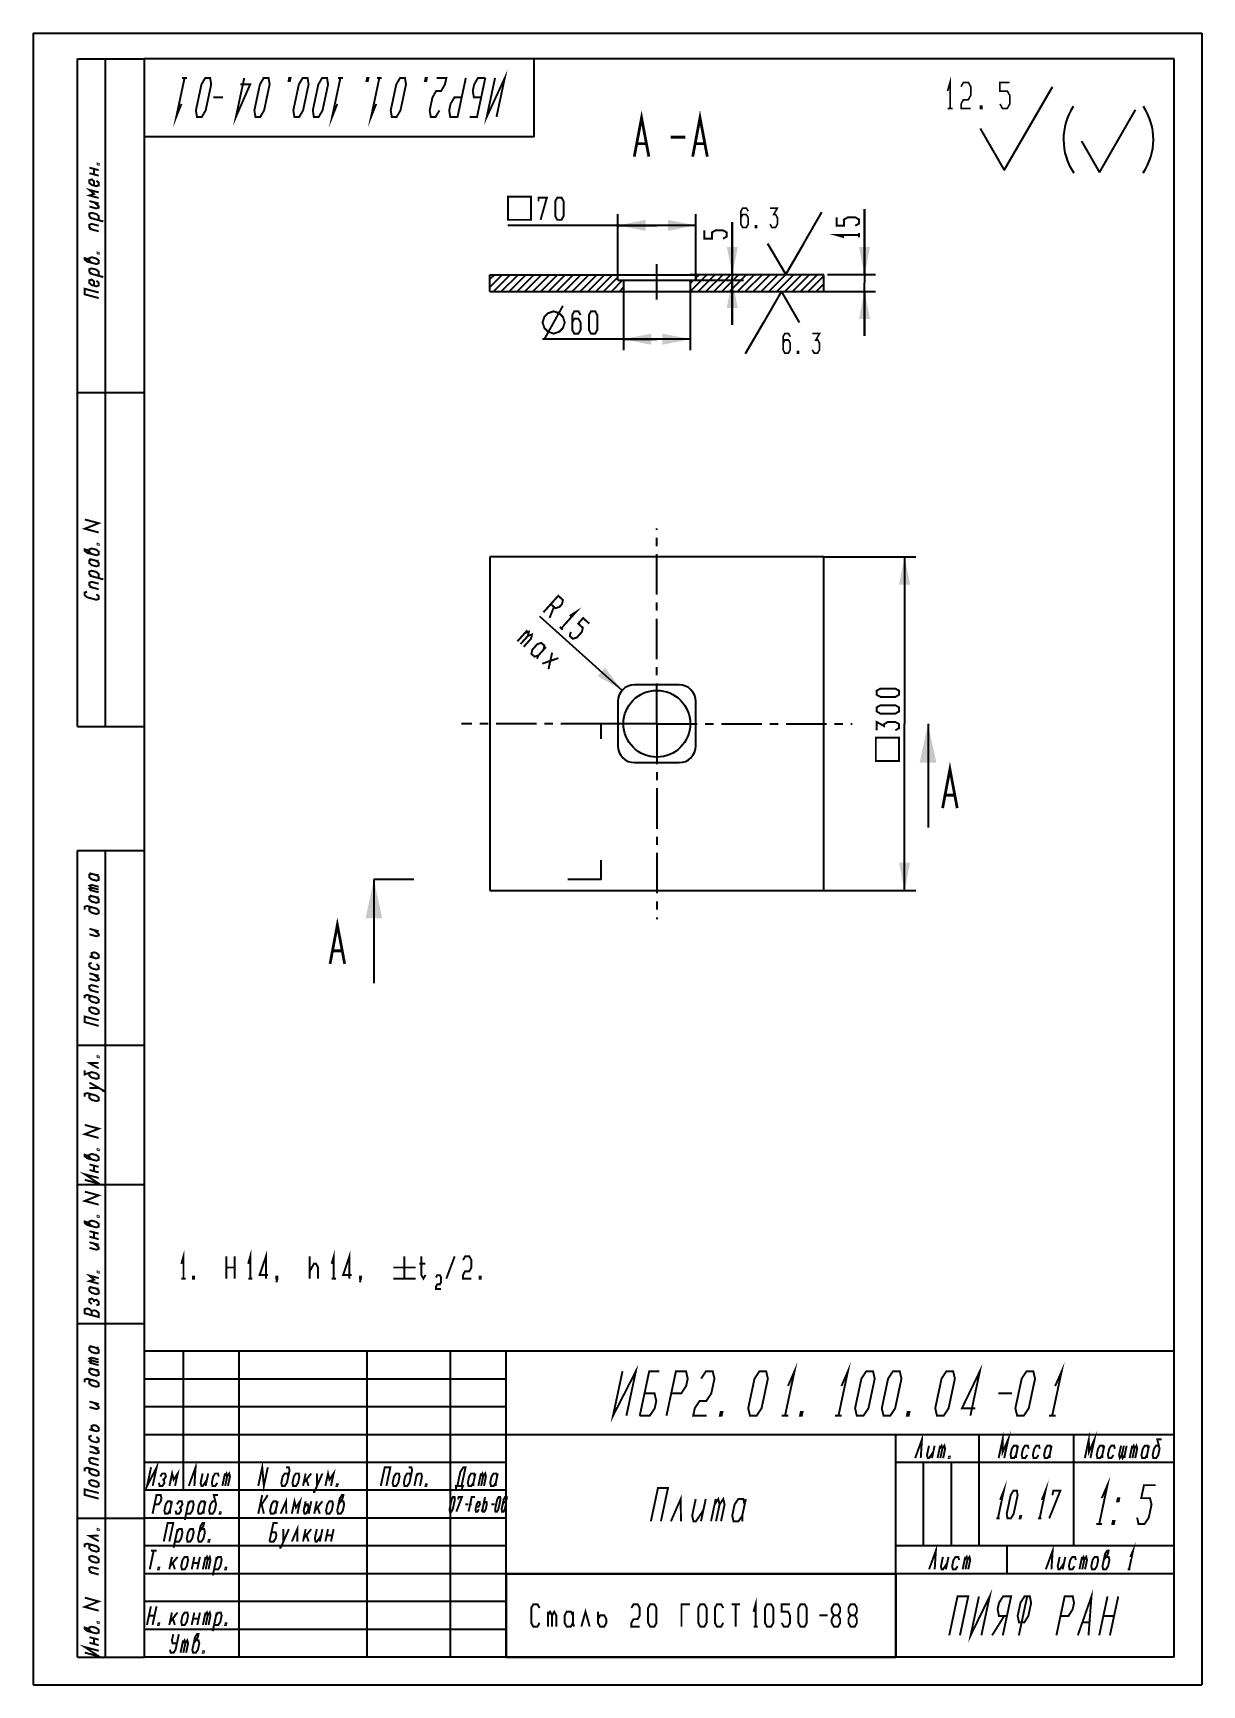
# Model space of a CAD drawing. Header units: millimetres. Extents: x 0 to 210, y 0 to 297.
import ezdxf

# ---------------------------------------------------------------- set-up
doc = ezdxf.new("R2010")
doc.units = ezdxf.units.MM
doc.header["$LTSCALE"] = 19.36
doc.linetypes.add('CENTER', pattern=[0.6, 0.375, -0.075, 0.075, -0.075])
doc.layers.get('0').update_dxf_attribs({"linetype": 'CONTINUOUS'})
for name, color, linetype in [('ALL_DIMENSIONS', 7, 'CONTINUOUS'), ('ALL_ROUND', 7, 'CONTINUOUS'), ('DEFAULT_1', 7, 'CENTER')]:
    doc.layers.add(name, color=color, linetype=linetype)
doc.styles.get("Standard").update_dxf_attribs({"font": 'txt', "width": 0.75})
doc.dimstyles.new('DIMSTYLE_1', dxfattribs={"dimtxt": 4, "dimasz": 5, "dimexe": 0.18, "dimexo": 0.0625, "dimgap": 0.09, "dimtad": 1, "dimdec": 4, "dimlfac": 5, "dimdsep": 46, "dimtxsty": 'STANDARD', "dimblk": '_FILLED', "dimblk1": '_FILLED', "dimblk2": '_FILLED', "dimcen": 0.09, "dimadec": 0, "dimazin": 0, "dimtp": 0.5, "dimtm": 0.5, "dimtfac": 1, "dimtdec": 4, "dimtofl": 0, "dimtmove": 0, "dimatfit": 3, "dimldrblk": '_FILLED', "dimfxl": 1, "dimtolj": 1, "dimarcsym": 0})
doc.dimstyles.new('DIMSTYLE_2', dxfattribs={"dimtxt": 4, "dimasz": 5, "dimexe": 0.18, "dimexo": 0.0625, "dimgap": 0.09, "dimtad": 1, "dimdec": 4, "dimlfac": 5, "dimdsep": 46, "dimtxsty": 'STANDARD', "dimblk": '_FILLED', "dimblk1": '_FILLED', "dimblk2": '_FILLED', "dimcen": 0.09, "dimadec": 0, "dimazin": 0, "dimtp": 0.2, "dimtm": 0.2, "dimtfac": 1, "dimtdec": 4, "dimtofl": 0, "dimtmove": 0, "dimatfit": 3, "dimldrblk": '_FILLED', "dimfxl": 1, "dimtolj": 1, "dimarcsym": 0})
doc.dimstyles.new('DIMSTYLE_3', dxfattribs={"dimtxt": 4, "dimasz": 5, "dimexe": 0.18, "dimexo": 0.0625, "dimgap": 0.09, "dimtad": 1, "dimdec": 4, "dimlfac": 5, "dimdsep": 46, "dimtxsty": 'STANDARD', "dimblk": '_FILLED', "dimblk1": '_FILLED', "dimblk2": '_FILLED', "dimcen": 0.09, "dimadec": 0, "dimazin": 0, "dimtp": 0.3, "dimtm": 0.3, "dimtfac": 1, "dimtdec": 4, "dimtofl": 0, "dimtmove": 0, "dimatfit": 3, "dimldrblk": '_FILLED', "dimfxl": 1, "dimtolj": 1, "dimarcsym": 0})
doc.dimstyles.new('DIMSTYLE_4', dxfattribs={"dimtxt": 4, "dimasz": 5, "dimexe": 0.18, "dimexo": 0.0625, "dimgap": 0.09, "dimtad": 1, "dimdec": 4, "dimlfac": 5, "dimdsep": 46, "dimtxsty": 'STANDARD', "dimblk": '_FILLED', "dimblk1": '_FILLED', "dimblk2": '_FILLED', "dimcen": 0.09, "dimadec": 0, "dimazin": 0, "dimtp": 0.1, "dimtm": 0.1, "dimtfac": 1, "dimtdec": 4, "dimtofl": 0, "dimtmove": 0, "dimatfit": 3, "dimldrblk": '_FILLED', "dimfxl": 1, "dimtolj": 1, "dimarcsym": 0})
doc.dimstyles.new('DIMSTYLE_5', dxfattribs={"dimtxt": 4, "dimasz": 5, "dimexe": 0.18, "dimexo": 0.0625, "dimgap": 0.09, "dimtad": 1, "dimdec": 5, "dimlfac": 5, "dimdsep": 46, "dimtxsty": 'STANDARD', "dimblk": '_FILLED', "dimblk1": '_FILLED', "dimblk2": '_FILLED', "dimcen": 0.09, "dimadec": 0, "dimazin": 0, "dimtp": 0.2, "dimtm": 0.2, "dimtfac": 1, "dimtdec": 5, "dimtofl": 0, "dimtmove": 0, "dimatfit": 3, "dimldrblk": '_FILLED', "dimfxl": 1, "dimtolj": 1, "dimarcsym": 0})

msp = doc.modelspace()

# ---------------------------------------------------------------- blocks, each defined once
blk = doc.blocks.new('_FILLED')
at = {"color": 0, "linetype": 'BYBLOCK'}
blk.add_solid([(0, 0), (-1, 0.2), (-1, -0.2)], dxfattribs=at)
blk = doc.blocks.new('*D0')
at = {"color": 2, "linetype": 'CONTINUOUS'}
for p, q in [((142.07, 202.82), (158.58, 202.82)), ((156.58, 202.82), (156.58, 172.82)), ((156.58, 142.82), (156.58, 172.82)), ((142.07, 142.82), (158.58, 142.82))]:
    blk.add_line(p, q, dxfattribs=at)
at = {"color": 2, "linetype": 'CONTINUOUS', "xscale": 5, "yscale": 5, "zscale": 5}
for p, rotation in [((156.58, 202.82), 90), ((156.58, 142.82), 270)]:
    blk.add_blockref('_FILLED', p, dxfattribs=dict(at, rotation=rotation))
blk = doc.blocks.new('*D1')
at = {"color": 2, "linetype": 'CONTINUOUS'}
for p, q in [((149.38, 253.56), (149.38, 265.36)), ((149.38, 265.36), (149.38, 252.06)), ((142.73, 253.56), (151.38, 253.56)), ((142.1, 250.56), (151.38, 250.56)), ((149.38, 242.56), (149.38, 252.06)), ((149.38, 250.56), (149.38, 242.56))]:
    blk.add_line(p, q, dxfattribs=at)
at = {"color": 2, "linetype": 'CONTINUOUS', "xscale": 5, "yscale": 5, "zscale": 5}
for p, rotation in [((149.38, 253.56), 270), ((149.38, 250.56), 90)]:
    blk.add_blockref('_FILLED', p, dxfattribs=dict(at, rotation=rotation))
blk = doc.blocks.new('*D2')
at = {"color": 2, "linetype": 'CONTINUOUS'}
for p, q in [((106.07, 250.56), (106.07, 239.96)), ((118.07, 250.56), (118.07, 239.96)), ((112.07, 241.96), (91.53, 241.96)), ((106.07, 241.96), (112.07, 241.96)), ((118.07, 241.96), (112.07, 241.96))]:
    blk.add_line(p, q, dxfattribs=at)
at = {"color": 2, "linetype": 'CONTINUOUS', "xscale": 5, "yscale": 5, "zscale": 5, "rotation": 180}
blk.add_blockref('_FILLED', (106.07, 241.96), dxfattribs=at)
at = {"color": 2, "linetype": 'CONTINUOUS', "xscale": 5, "yscale": 5, "zscale": 5}
blk.add_blockref('_FILLED', (118.07, 241.96), dxfattribs=at)
blk = doc.blocks.new('*D3')
at = {"color": 2, "linetype": 'CONTINUOUS'}
for p, q in [((105.07, 252.56), (105.07, 264.42)), ((119.07, 252.56), (119.07, 264.42)), ((112.07, 262.42), (85.31, 262.42)), ((105.07, 262.42), (112.07, 262.42)), ((119.07, 262.42), (112.07, 262.42))]:
    blk.add_line(p, q, dxfattribs=at)
at = {"color": 2, "linetype": 'CONTINUOUS', "xscale": 5, "yscale": 5, "zscale": 5, "rotation": 180}
blk.add_blockref('_FILLED', (105.07, 262.42), dxfattribs=at)
at = {"color": 2, "linetype": 'CONTINUOUS', "xscale": 5, "yscale": 5, "zscale": 5}
blk.add_blockref('_FILLED', (119.07, 262.42), dxfattribs=at)
blk = doc.blocks.new('*D4')
at = {"color": 2, "linetype": 'CONTINUOUS'}
for p, q in [((125.62, 253.56), (125.62, 263.02)), ((125.62, 263.02), (125.62, 253.06)), ((118.07, 253.56), (127.62, 253.56)), ((118.07, 252.56), (127.62, 252.56)), ((125.62, 244.56), (125.62, 253.06)), ((125.62, 252.56), (125.62, 244.56))]:
    blk.add_line(p, q, dxfattribs=at)
at = {"color": 2, "linetype": 'CONTINUOUS', "xscale": 5, "yscale": 5, "zscale": 5}
for p, rotation in [((125.62, 253.56), 270), ((125.62, 252.56), 90)]:
    blk.add_blockref('_FILLED', p, dxfattribs=dict(at, rotation=rotation))
blk = doc.blocks.new('*D5')
at = {"layer": 'ALL_DIMENSIONS', "color": 2, "linetype": 'CONTINUOUS'}
blk.add_line((105.83, 178.82), (91.02, 192.1), dxfattribs=at)
at = {"layer": 'ALL_DIMENSIONS', "color": 2, "linetype": 'CONTINUOUS', "xscale": 5, "yscale": 5, "zscale": 5, "rotation": 318.1361377997}
blk.add_blockref('_FILLED', (105.83, 178.82), dxfattribs=at)
blk = doc.blocks.new('DRAW_BEZ_SNJATIA_BL0', base_point=(181.92, 277.64))
at = {"color": 2, "linetype": 'CONTINUOUS'}
for p, q in [((174.48, 272.34), (183.14, 287.34)), ((194.84, 277.56), (198.08, 283.18)), ((170.15, 279.84), (174.48, 272.34)), ((188.34, 277.56), (191.59, 271.93)), ((191.59, 271.93), (194.84, 277.56))]:
    blk.add_line(p, q, dxfattribs=at)
at = {"color": 2, "linetype": 'CONTINUOUS', "const_width": 0.3}
for points in [[(164.31, 286.58), (164.75, 288.13), (164.75, 283.46)], [(166.72, 287.35), (167.16, 288.13), (168.03, 288.13), (168.47, 287.35), (168.47, 285.8), (168.03, 285.02), (167.16, 285.02), (166.72, 284.24), (166.72, 283.46), (168.47, 283.46)], [(173.72, 284.24), (174.16, 283.46), (175.03, 283.46), (175.47, 284.24), (175.47, 285.8), (175.03, 286.58), (173.72, 286.58), (173.72, 288.13), (175.47, 288.13)], [(164.31, 283.46), (165.19, 283.46)], [(170.44, 283.46), (170.22, 283.46), (170.22, 283.85), (170.44, 283.85), (170.44, 283.46)]]:
    blk.add_lwpolyline(points, dxfattribs=at)
at = {"color": 2, "linetype": 'CONTINUOUS'}
for centre, start, end in [((195.87, 277.88), 146.7128, 214.1116), ((190.54, 277.88), 325.8884, 33.2872)]:
    blk.add_arc(centre, 10.74, start, end, dxfattribs=at)
blk = doc.blocks.new('BEZ_SNJATIA_NORM_BL1', base_point=(134.45, 259.55))
at = {"color": 2, "linetype": 'CONTINUOUS'}
for p, q in [((138.48, 259.18), (141.72, 264.81)), ((131.98, 259.18), (135.23, 253.56)), ((135.23, 253.56), (138.48, 259.18))]:
    blk.add_line(p, q, dxfattribs=at)
at = {"color": 2, "linetype": 'CONTINUOUS', "const_width": 0.3}
for points in [[(128.48, 264.96), (128.15, 265.54), (127.5, 265.54), (127.17, 264.96), (127.17, 262.63), (127.5, 262.04), (128.15, 262.04), (128.48, 262.63), (128.48, 263.79), (128.15, 264.38), (127.5, 264.38), (127.17, 263.79)], [(132.42, 265.54), (133.73, 265.54), (133.07, 264.38), (133.4, 264.38), (133.73, 263.79), (133.73, 262.63), (133.4, 262.04), (132.75, 262.04), (132.42, 262.63)], [(129.96, 262.04), (129.79, 262.04), (129.79, 262.34), (129.96, 262.34), (129.96, 262.04)]]:
    blk.add_lwpolyline(points, dxfattribs=at)
blk = doc.blocks.new('BEZ_SNJATIA_ROTE_BL2', base_point=(134.62, 244.93))
at = {"color": 2, "linetype": 'CONTINUOUS'}
for p, q in [((134.45, 250.56), (131.2, 244.93)), ((137.7, 244.93), (134.45, 250.56)), ((131.2, 244.93), (127.96, 239.31))]:
    blk.add_line(p, q, dxfattribs=at)
at = {"color": 2, "linetype": 'CONTINUOUS', "const_width": 0.3}
for points in [[(136.04, 242.39), (135.71, 242.97), (135.06, 242.97), (134.73, 242.39), (134.73, 240.06), (135.06, 239.47), (135.71, 239.47), (136.04, 240.06), (136.04, 241.22), (135.71, 241.81), (135.06, 241.81), (134.73, 241.22)], [(139.98, 242.97), (141.29, 242.97), (140.64, 241.81), (140.96, 241.81), (141.29, 241.22), (141.29, 240.06), (140.96, 239.47), (140.31, 239.47), (139.98, 240.06)], [(137.52, 239.47), (137.35, 239.47), (137.35, 239.77), (137.52, 239.77), (137.52, 239.47)]]:
    blk.add_lwpolyline(points, dxfattribs=at)

# ---------------------------------------------------------------- dimensions: what is measured, and where the dimension line sits
at = {"color": 2, "linetype": 'CONTINUOUS'}
for base, p1, p2, angle, dimstyle, picture, middle in [((105.0654527, 262.4183869), (119.0654527, 252.5563798), (105.0654527, 252.5563798), 180, 'DIMSTYLE_3', '*D3', (85.30824, 263.4183869)), ((149.3774421, 253.5563798), (142.1003997, 250.5563798), (142.7331209, 253.5563798), 90, 'DIMSTYLE_2', '*D1', (148.3774421, 259.359638)), ((125.6229242, 252.5563798), (118.0654527, 253.5563798), (118.0654527, 252.5563798), 270, 'DIMSTYLE_4', '*D4', (124.6229242, 260.0240117)), ((156.5772812, 202.8228259), (142.0654527, 142.8228259), (142.0654527, 202.8228259), 90, 'DIMSTYLE_1', '*D0', (155.5772812, 166.1407432))]:
    dim = msp.add_linear_dim(base=base, p1=p1, p2=p2, angle=angle, dimstyle=dimstyle, dxfattribs=at)
    dim.commit()
    dim.dimension.update_dxf_attribs({"geometry": picture, "text_midpoint": middle, "dimtype": 160})
dim = msp.add_linear_dim(base=(106.0654527, 241.9624945), p1=(118.0654527, 250.5563798), p2=(106.0654527, 250.5563798), angle=180, text='%%c<>', dimstyle='DIMSTYLE_3', dxfattribs=at)
dim.commit()
dim.dimension.update_dxf_attribs({"geometry": '*D2', "text_midpoint": (91.5285878, 242.9624945), "dimtype": 160})
at = {"layer": 'ALL_DIMENSIONS', "color": 2, "linetype": 'CONTINUOUS'}
dim = msp.add_radius_dim(center=(108.0654527, 176.8228259), mpoint=(105.8312549, 178.8249148), text='<>\\Pmax', dimstyle='DIMSTYLE_5', dxfattribs=at)
dim.commit()
dim.dimension.update_dxf_attribs({"geometry": '*D5', "text_midpoint": (91.6864239, 192.8430149), "dimtype": 164})

# ---------------------------------------------------------------- linework, layer by layer
at = {"color": 7, "linetype": 'CONTINUOUS'}
for p, q in [((0, 297), (0, 0)), ((0, 297), (210, 297)), ((210, 297), (210, 0)), ((8, 172.3498994), (8, 292.3498994)), ((8, 292.3498994), (20, 292.3498994)), ((13, 172.3498994), (13, 292.3498994)), ((90, 292.3498994), (20, 292.3498994)), ((20, 278.3498994), (20, 292.3498994)), ((20, 172.3498994), (20, 292.3498994)), ((20, 5), (20, 292.3498994)), ((205, 292.3498994), (20, 292.3498994)), ((90, 278.3498994), (90, 292.3498994)), ((205, 5), (205, 292.3498994)), ((90, 278.3498994), (20, 278.3498994)), ((82.0654527, 250.5563798), (82.0654527, 253.5563798)), ((82.0654527, 253.5563798), (105.0654527, 253.5563798)), ((105.0654527, 252.5563798), (105.0654527, 253.5563798)), ((105.0654527, 252.5563798), (119.0654527, 252.5563798)), ((106.0654527, 252.5563798), (106.0654527, 250.5563798)), ((118.0654527, 252.5563798), (118.0654527, 250.5563798)), ((142.0654527, 253.5563798), (119.0654527, 253.5563798)), ((119.0654527, 252.5563798), (119.0654527, 253.5563798)), ((142.0654527, 250.5563798), (142.0654527, 253.5563798)), ((82.0654527, 250.5563798), (142.0654527, 250.5563798)), ((8, 232.3498994), (20, 232.3498994)), ((82.0654527, 202.8228259), (82.0654527, 142.8228259)), ((142.0654527, 202.8228259), (82.0654527, 202.8228259)), ((142.0654527, 142.8228259), (142.0654527, 202.8228259)), ((8, 172.3498994), (20, 172.3498994)), ((160.7845045, 172.8228259), (160.7845045, 154.1489387)), ((8, 5), (8, 150)), ((8, 150), (20, 150)), ((13, 5), (13, 150)), ((20, 5), (20, 150)), ((61.2308471, 144.8228259), (61.2308471, 126.1489387)), ((82.0654527, 142.8228259), (142.0654527, 142.8228259)), ((8, 115), (20, 115)), ((8, 90), (20, 90)), ((8, 65), (20, 65)), ((205, 60), (20, 60)), ((20, 5), (20, 60)), ((27, 35), (27, 60)), ((37, 5), (37, 60)), ((60, 5), (60, 60)), ((75, 5), (75, 60)), ((85, 5), (85, 60)), ((205, 5), (205, 60)), ((85, 55), (20, 55)), ((85, 50), (20, 50)), ((205, 45), (20, 45)), ((155, 5), (155, 45)), ((170, 25), (170, 45)), ((187, 25), (187, 45)), ((85, 40), (20, 40)), ((205, 40), (155, 40)), ((160, 25), (160, 40)), ((165, 25), (165, 40)), ((85, 35), (20, 35)), ((8, 30), (20, 30)), ((85, 30), (20, 30)), ((85, 25), (20, 25)), ((205, 25), (155, 25)), ((175, 20), (175, 25)), ((205, 20), (20, 20)), ((85.0000018, 19.9999991), (155.0000018, 19.9999991)), ((85.0000018, 19.9999991), (85.0000018, 4.9999991)), ((155.0000018, 19.9999991), (155.0000018, 4.9999991)), ((85, 15), (20, 15)), ((85, 10), (20, 10)), ((8, 5), (20, 5)), ((205, 5), (20, 5)), ((205, 5), (20, 5)), ((85.0000018, 4.9999991), (155.0000018, 4.9999991)), ((0, 0), (210, 0))]:
    msp.add_line(p, q, dxfattribs=at)
at = {"color": 2, "linetype": 'CONTINUOUS'}
for p, q in [((82.883056, 253.5563798), (82.0654527, 252.7387766)), ((84.2972696, 253.5563798), (82.0654527, 251.324563)), ((85.7114831, 253.5563798), (82.7114831, 250.5563798)), ((87.1256967, 253.5563798), (84.1256967, 250.5563798)), ((88.5399102, 253.5563798), (85.5399102, 250.5563798)), ((89.9541238, 253.5563798), (86.9541238, 250.5563798)), ((91.3683374, 253.5563798), (88.3683374, 250.5563798)), ((92.7825509, 253.5563798), (89.7825509, 250.5563798)), ((94.1967645, 253.5563798), (91.1967645, 250.5563798)), ((95.6109781, 253.5563798), (92.6109781, 250.5563798)), ((97.0251916, 253.5563798), (94.0251916, 250.5563798)), ((98.4394052, 253.5563798), (95.4394052, 250.5563798)), ((99.8536187, 253.5563798), (96.8536187, 250.5563798)), ((101.2678323, 253.5563798), (98.2678323, 250.5563798)), ((102.6820459, 253.5563798), (99.6820459, 250.5563798)), ((104.0962594, 253.5563798), (101.0962594, 250.5563798)), ((105.0654527, 253.1113596), (102.510473, 250.5563798)), ((105.9246865, 252.5563798), (103.9246865, 250.5563798)), ((118.6526086, 252.5563798), (118.0654527, 251.969224)), ((121.0668222, 253.5563798), (118.0668222, 250.5563798)), ((119.6526086, 253.5563798), (119.0654527, 252.969224)), ((122.4810357, 253.5563798), (119.4810357, 250.5563798)), ((123.8952493, 253.5563798), (120.8952493, 250.5563798)), ((125.3094629, 253.5563798), (122.3094629, 250.5563798)), ((126.7236764, 253.5563798), (123.7236764, 250.5563798)), ((128.13789, 253.5563798), (125.13789, 250.5563798)), ((129.5521035, 253.5563798), (126.5521035, 250.5563798)), ((130.9663171, 253.5563798), (127.9663171, 250.5563798)), ((132.3805307, 253.5563798), (129.3805307, 250.5563798)), ((133.7947442, 253.5563798), (130.7947442, 250.5563798)), ((135.2089578, 253.5563798), (132.2089578, 250.5563798)), ((136.6231714, 253.5563798), (133.6231714, 250.5563798)), ((138.0373849, 253.5563798), (135.0373849, 250.5563798)), ((139.4515985, 253.5563798), (136.4515985, 250.5563798)), ((140.865812, 253.5563798), (137.865812, 250.5563798)), ((142.0654527, 253.341807), (139.2800256, 250.5563798)), ((106.0654527, 251.2829325), (105.3389001, 250.5563798)), ((142.0654527, 251.9275934), (140.6942392, 250.5563798))]:
    msp.add_line(p, q, dxfattribs=at)
for points, const_width in [([(26.6643164, 284.2614199), (25.7308525, 281.9280879), (27.2187529, 288.928084)], 0.35), ([(27.65625, 288.928084), (26.7812451, 288.928084)], 0.35), ([(31.812499, 288.928084), (32.0020127, 287.761418), (31.0100898, 283.0947539), (30.3246094, 281.9280879), (29.4496045, 281.9280879), (29.2600908, 283.0947539), (30.2520137, 287.761418), (30.9375049, 288.928084), (31.812499, 288.928084)], 0.35), ([(37.937501, 288.928084), (36.4496006, 281.9280879), (39.0020195, 287.761418), (37.2520205, 287.761418)], 0.35), ([(42.3125039, 288.928084), (42.5020176, 287.761418), (41.510084, 283.0947539), (40.8246035, 281.9280879), (39.9496094, 281.9280879), (39.760085, 283.0947539), (40.7520186, 287.761418), (41.437499, 288.928084), (42.3125039, 288.928084)], 0.35), ([(46.0312451, 288.928084), (46.249999, 288.928084), (46.1260127, 288.3447617), (45.9072588, 288.3447617), (46.0312451, 288.928084)], 0.35), ([(49.3125, 288.928084), (49.5020137, 287.761418), (48.5100908, 283.0947539), (47.8245996, 281.9280879), (46.9496055, 281.9280879), (46.7600918, 283.0947539), (47.7520146, 287.761418), (48.4374951, 288.928084), (49.3125, 288.928084)], 0.35), ([(52.812498, 288.928084), (53.0020225, 287.761418), (52.0100889, 283.0947539), (51.3246084, 281.9280879), (50.4496035, 281.9280879), (50.2600898, 283.0947539), (51.2520127, 287.761418), (51.9375039, 288.928084), (52.812498, 288.928084)], 0.35), ([(54.6643223, 284.2614199), (53.7308584, 281.9280879), (55.218748, 288.928084)], 0.35), ([(55.6562451, 288.928084), (54.781251, 288.928084)], 0.35), ([(60.031248, 288.928084), (60.250002, 288.928084), (60.1260049, 288.3447617), (59.9072617, 288.3447617), (60.031248, 288.928084)], 0.35), ([(61.6643184, 284.2614199), (60.7308545, 281.9280879), (62.2187549, 288.928084)], 0.35), ([(62.656252, 288.928084), (61.7812471, 288.928084)], 0.35), ([(66.812501, 288.928084), (67.0020146, 287.761418), (66.0100918, 283.0947539), (65.3246006, 281.9280879), (64.4496064, 281.9280879), (64.260082, 283.0947539), (65.2520156, 287.761418), (65.9374961, 288.928084), (66.812501, 288.928084)], 0.35), ([(70.5312529, 288.928084), (70.7499961, 288.928084), (70.6260098, 288.3447617), (70.4072559, 288.3447617), (70.5312529, 288.928084)], 0.35), ([(73.0100879, 283.0947539), (72.3246074, 281.9280879), (71.4496025, 281.9280879), (71.2600889, 283.0947539), (71.7560557, 285.4280859), (72.4415361, 286.594752), (73.3165303, 286.594752), (74.0020215, 287.761418), (74.2500049, 288.928084), (72.4999951, 288.928084)], 0.35), ([(77.7500029, 288.928084), (76.2621025, 281.9280879), (74.9496006, 281.9280879), (74.7600869, 283.0947539), (75.0080703, 284.2614199), (75.6935508, 285.4280859), (77.0060527, 285.4280859)], 0.35), ([(81.250001, 288.928084), (79.7621006, 281.9280879), (78.4496094, 281.9280879)], 0.35), ([(81.250001, 288.928084), (79.937499, 288.928084), (79.2520186, 287.761418), (79.0040352, 286.594752), (79.1935488, 285.4280859), (80.5060508, 285.4280859)], 0.35), ([(83.2621094, 281.9280879), (84.749999, 288.928084), (81.5120996, 281.9280879), (83, 288.928084)], 0.35), ([(34.1310498, 285.4280859), (32.3810508, 285.4280859)], 0.35), ([(108.0107988, 274.7703965), (109.3233008, 281.7703926), (110.6358027, 274.7703965)], 0.5), ([(118.510793, 274.7703965), (119.8232949, 281.7703926), (121.1357969, 274.7703965)], 0.5), ([(108.6670498, 277.1037285), (109.979541, 277.1037285)], 0.5), ([(114.5732871, 278.2703945), (117.198291, 278.2703945)], 0.5), ([(119.1670547, 277.1037285), (120.4795352, 277.1037285)], 0.5), ([(11.7940942, 273.4749102), (11.7940942, 273.3498926), (11.5857603, 273.4057305), (11.5857603, 273.5307266), (11.7940942, 273.4749102)], 0.35), ([(10.1274277, 272.7964766), (11.7940942, 272.3499023)], 0.35), ([(11.7940942, 271.3498906), (10.1274277, 271.7964863)], 0.35), ([(10.9607637, 269.5731973), (10.9607637, 270.3231953), (10.5440957, 270.6848418), (10.1274277, 270.5464824), (10.1274277, 270.0464766), (10.5440957, 269.6848301), (11.3774263, 269.461543), (11.7940942, 269.5999023), (11.7940942, 270.0999082), (11.3774263, 270.4615547)], 0.35), ([(10.9607637, 271.5731992), (10.9607637, 272.5731895)], 0.35), ([(11.7940942, 267.3499082), (10.1274277, 267.7964824), (10.9607637, 268.0731797), (10.1274277, 268.7964727), (11.7940942, 268.3498984)], 0.35), ([(85.3082383, 263.4183965), (89.4749072, 263.4183965), (89.4749072, 267.5850547), (85.3082383, 267.5850547), (85.3082383, 263.4183965)], 0.35), ([(91.1832373, 263.4183965), (92.3082451, 267.4183789), (90.8082383, 267.4183789), (90.8082383, 266.7517188)], 0.35), ([(94.1832402, 263.4183965), (93.8082412, 264.0850566), (93.8082412, 266.7517188), (94.1832402, 267.4183789), (94.9332383, 267.4183789), (95.3082373, 266.7517188), (95.3082373, 264.0850566), (94.9332383, 263.4183965), (94.1832402, 263.4183965)], 0.35), ([(10.1274277, 266.7964707), (11.7940942, 266.3498965)], 0.35), ([(10.1274277, 265.7964805), (11.3774263, 265.4615391), (11.7940942, 265.5998984), (11.7940942, 265.8498906), (10.9607637, 266.5731836)], 0.35), ([(11.7940942, 263.3499043), (11.7940942, 264.0999023), (11.3774263, 264.4615488), (10.5440957, 264.6848359), (10.1274277, 264.5464766), (10.1274277, 264.0464707), (10.5440957, 263.6848457)], 0.35), ([(12.6274302, 263.1266172), (10.1274277, 263.7964785)], 0.35), ([(10.5440957, 261.6848438), (10.1274277, 262.0464902), (10.1274277, 262.5464746), (10.5440957, 262.684834), (11.7940942, 262.3498926)], 0.35), ([(11.7940942, 261.3499023), (10.1274277, 261.7964766)], 0.35), ([(123.9562656, 260.0240156), (124.6229258, 260.3990039), (124.6229258, 261.149002), (123.9562656, 261.5240117), (122.6229238, 261.5240117), (121.9562637, 261.149002), (121.9562637, 260.0240156), (120.6229219, 260.0240156), (120.6229219, 261.5240117)], 0.35), ([(147.7107656, 262.3596465), (148.3774473, 262.7346348), (148.3774473, 263.4846328), (147.7107656, 263.8596426), (146.3774453, 263.8596426), (145.7107852, 263.4846328), (145.7107852, 262.3596465), (144.3774434, 262.3596465), (144.3774434, 263.8596426)], 0.35), ([(145.7107852, 260.2971465), (144.3774434, 260.6721348), (148.3774473, 260.6721348)], 0.35), ([(148.3774473, 260.2971465), (148.3774473, 261.0471445)], 0.35), ([(10.5440957, 255.6848379), (9.7107598, 256.4081309), (9.2940972, 256.5197637), (9.2940972, 256.2697715), (9.7107598, 255.908125), (11.3774263, 255.4615508), (11.7940942, 255.5999102), (11.7940942, 256.0998945), (11.3774263, 256.461541), (10.5440957, 256.6848281), (10.1274277, 256.5464902), (10.1274277, 256.0464844)], 0.35), ([(11.7940942, 257.4748945), (11.7940942, 257.3498984), (11.5857603, 257.4057148), (11.5857603, 257.5307324), (11.7940942, 257.4748945)], 0.35), ([(11.7940942, 253.3498945), (11.7940942, 254.0998926), (11.3774263, 254.4615391), (10.5440957, 254.6848262), (10.1274277, 254.5464883), (10.1274277, 254.0464824), (10.5440957, 253.6848359)], 0.35), ([(12.6274302, 253.1266074), (10.1274277, 253.7964902)], 0.35), ([(10.9607637, 251.5731797), (10.9607637, 252.3231992), (10.5440957, 252.6848457), (10.1274277, 252.5464863), (10.1274277, 252.0464805), (10.5440957, 251.684834), (11.3774263, 251.4615469), (11.7940942, 251.5999063), (11.7940942, 252.0998906), (11.3774263, 252.4615371)], 0.35), ([(11.7940942, 249.3498906), (9.2940972, 250.0197734), (9.2940972, 251.0197637), (11.7940942, 250.3499023)], 0.35), ([(91.5285879, 244.962502), (91.861918, 245.9624922), (92.5285889, 246.6291523), (93.5285898, 246.9625039), (94.5285908, 246.6291523), (95.195251, 245.9624922), (95.5285918, 244.962502), (95.195251, 243.9624902), (94.5285908, 243.2958301), (93.5285898, 242.9625), (92.5285889, 243.2958301), (91.861918, 243.9624902), (91.5285879, 244.962502)], 0.35), ([(91.861918, 241.9624883), (95.195251, 247.9624941)], 0.35), ([(98.3619189, 246.2958223), (97.9869199, 246.9625039), (97.2369219, 246.9625039), (96.8619229, 246.2958223), (96.8619229, 243.6291602), (97.2369219, 242.9625), (97.9869199, 242.9625), (98.3619189, 243.6291602), (98.3619189, 244.962502), (97.9869199, 245.6291621), (97.2369219, 245.6291621), (96.8619229, 244.962502)], 0.35), ([(100.2369248, 242.9625), (99.8619258, 243.6291602), (99.8619258, 246.2958223), (100.2369248, 246.9625039), (100.9869229, 246.9625039), (101.3619219, 246.2958223), (101.3619219, 243.6291602), (100.9869229, 242.9625), (100.2369248, 242.9625)], 0.35), ([(11.7940942, 207.2040566), (9.2940972, 207.8739395), (11.7940942, 208.8707285), (9.2940972, 209.5406113)], 0.35), ([(11.7940942, 205.1207383), (11.7940942, 204.9957422), (11.5857603, 205.0515586), (11.5857603, 205.1765547), (11.7940942, 205.1207383)], 0.35), ([(10.5440957, 203.3306602), (9.7107598, 204.0539531), (9.2940972, 204.1656074), (9.2940972, 203.9156152), (9.7107598, 203.5539687), (11.3774263, 203.107373), (11.7940942, 203.2457324), (11.7940942, 203.7457383), (11.3774263, 204.1073848), (10.5440957, 204.3306719), (10.1274277, 204.1923125), (10.1274277, 203.6923066)], 0.35), ([(10.1274277, 202.4423242), (11.3774263, 202.1073828), (11.7940942, 202.1207246)], 0.35), ([(10.5440957, 202.3306699), (10.1274277, 202.1923105), (10.1274277, 201.6923047), (10.5440957, 201.3306797), (11.3774263, 201.1073711), (11.7940942, 201.2457305), (11.7940942, 201.7457363), (11.3774263, 202.1073828)], 0.35), ([(11.7940942, 198.9957363), (11.7940942, 199.7457344), (11.3774263, 200.1073809), (10.5440957, 200.330668), (10.1274277, 200.1923086), (10.1274277, 199.6923242), (10.5440957, 199.3306777)], 0.35), ([(12.6274302, 198.7724492), (10.1274277, 199.4423105)], 0.35), ([(9.7107598, 196.5539512), (9.2940972, 196.4156133), (9.2940972, 195.9156074), (9.7107598, 195.5539609), (11.3774263, 195.1073867), (11.7940942, 195.2457246), (11.7940942, 195.7457305), (11.3774263, 196.107377)], 0.35), ([(10.5440957, 197.3306758), (10.1274277, 197.6923223), (10.1274277, 198.1923066), (10.5440957, 198.330666), (11.7940942, 197.9957246)], 0.35), ([(11.7940942, 196.9957344), (10.1274277, 197.4423086)], 0.35), ([(155.577291, 178.0157393), (154.9106094, 177.6407402), (152.2439473, 177.6407402), (151.5772871, 178.0157393), (151.5772871, 178.765748), (152.2439473, 179.1407471), (154.9106094, 179.1407471), (155.577291, 178.765748), (155.577291, 178.0157393)], 0.35), ([(155.577291, 175.0157471), (154.9106094, 174.640748), (152.2439473, 174.640748), (151.5772871, 175.0157471), (151.5772871, 175.7657451), (152.2439473, 176.1407441), (154.9106094, 176.1407441), (155.577291, 175.7657451), (155.577291, 175.0157471)], 0.35), ([(151.5772871, 171.6407451), (151.5772871, 173.1407412), (152.9106074, 172.3907432), (152.9106074, 172.7657422), (153.5772891, 173.1407412), (154.9106094, 173.1407412), (155.577291, 172.7657422), (155.577291, 172.0157441), (154.9106094, 171.6407451)], 0.35), ([(155.577291, 166.1407451), (155.577291, 170.3074141), (151.4106113, 170.3074141), (151.4106113, 166.1407451), (155.577291, 166.1407451)], 0.35), ([(10.1274277, 145.946582), (11.3774263, 145.6116406), (11.7940942, 145.6250039)], 0.35), ([(10.5440957, 145.8349385), (10.1274277, 145.6965791), (10.1274277, 145.196584), (10.5440957, 144.8349375), (11.3774263, 144.6116504), (11.7940942, 144.749999), (11.7940942, 145.2500049), (11.3774263, 145.6116406)], 0.35), ([(10.5440957, 143.3349414), (10.1274277, 143.6965771), (10.5440957, 143.8349365), (11.7940942, 143.4999951)], 0.35), ([(10.5440957, 142.8349355), (10.1274277, 143.196582), (10.5440957, 143.3349414), (11.7940942, 143)], 0.35), ([(11.7940942, 142.5000049), (10.1274277, 142.9465791)], 0.35), ([(10.5440957, 139.8349326), (10.1274277, 139.696584), (10.1274277, 139.1965781), (10.5440957, 138.8349316), (11.3774263, 138.6116445), (11.7940942, 138.7500039), (11.7940942, 139.249999), (11.3774263, 139.6116455), (9.7107598, 140.0582305), (9.2940972, 139.9198711), (9.2940972, 139.419876)], 0.35), ([(10.1274277, 141.9465781), (11.3774263, 141.6116475), (11.7940942, 141.625)], 0.35), ([(10.5440957, 141.8349346), (10.1274277, 141.6965859), (10.1274277, 141.1965801), (10.5440957, 140.8349336), (11.3774263, 140.6116465), (11.7940942, 140.7499951), (11.7940942, 141.250001), (11.3774263, 141.6116475)], 0.35), ([(10.1274277, 135.946583), (11.7940942, 135.499998)], 0.35), ([(10.1274277, 134.946582), (11.3774263, 134.6116406), (11.7940942, 134.75), (11.7940942, 135.0000029), (10.9607637, 135.7232959)], 0.35), ([(10.1274277, 130.9465781), (11.3774263, 130.6116475), (11.7940942, 130.7499961), (11.7940942, 131.250002), (11.3774263, 131.6116484), (10.9607637, 131.723292), (10.5440957, 131.5849326), (10.5440957, 131.0849375), (10.9607637, 130.723291)], 0.35), ([(10.5440957, 129.8349336), (10.1274277, 129.696585), (10.1274277, 129.1965791), (10.5440957, 128.8349326), (11.3774263, 128.6116455), (11.7940942, 128.7500049), (11.7940942, 129.25), (11.3774263, 129.6116465)], 0.35), ([(10.1274277, 127.9465859), (11.7940942, 127.500001)], 0.35), ([(10.1274277, 126.946585), (11.3774263, 126.6116436), (11.7940942, 126.7500029), (11.7940942, 126.9999951), (10.9607637, 127.7232881)], 0.35), ([(10.5440957, 124.8349395), (10.1274277, 125.1965859), (10.1274277, 125.6965811), (10.5440957, 125.8349404), (11.7940942, 125.499999)], 0.35), ([(11.7940942, 124.499998), (10.1274277, 124.946583)], 0.35), ([(10.5440957, 123.8349385), (10.1274277, 123.6965791), (10.1274277, 123.196584), (10.5440957, 122.8349375), (11.3774263, 122.6116504), (11.7940942, 122.749999), (11.7940942, 123.2500049), (11.3774263, 123.6116406), (9.7107598, 124.0582256), (9.2940972, 123.919877), (9.2940972, 123.4198711)], 0.35), ([(11.3774263, 120.6116484), (11.7940942, 120.7499971), (11.7940942, 121.2500029), (11.3774263, 121.6116494), (10.5440957, 121.8349365), (10.1274277, 121.6965771), (10.1274277, 121.196582), (10.5440957, 120.8349355), (11.3774263, 120.6116484)], 0.35), ([(11.7940942, 118.5000029), (9.2940972, 119.169875), (9.2940972, 120.169876), (11.7940942, 119.5000039)], 0.35), ([(11.7940942, 112.9791631), (11.7940942, 112.854167), (11.5857603, 112.9099941), (11.5857603, 113.0349902), (11.7940942, 112.9791631)], 0.35), ([(10.1274277, 110.0507461), (10.1274277, 109.550751), (10.5440957, 109.1891045), (11.3774263, 108.9658174), (11.7940942, 109.104166), (11.7940942, 109.6041719), (11.3774263, 109.9658076), (10.5440957, 110.1891055), (9.2940972, 109.7740381), (9.2940972, 110.5240361)], 0.35), ([(11.7940942, 110.854165), (10.1274277, 111.8007451), (11.7940942, 111.854166)], 0.35), ([(12.6274302, 106.630874), (12.6274302, 106.880877), (10.1274277, 108.3007471)], 0.35), ([(10.1274277, 107.3007461), (11.7940942, 107.354167)], 0.35), ([(10.5440957, 106.1891016), (10.1274277, 106.0507529), (10.1274277, 105.5507471), (10.5440957, 105.1891006), (11.3774263, 104.9658135), (11.7940942, 105.1041621), (11.7940942, 105.604168), (11.3774263, 105.9658145), (9.7107598, 106.4123994), (9.2940972, 106.27404), (9.2940972, 105.7740449)], 0.35), ([(11.7940942, 98.3541689), (9.2940972, 99.024041), (11.7940942, 100.0208301), (9.2940972, 100.6907021)], 0.35), ([(10.5440957, 94.4807725), (9.7107598, 95.2040654), (9.2940972, 95.315709), (9.2940972, 95.0657061), (9.7107598, 94.7040596), (11.3774263, 94.2574746), (11.7940942, 94.395834), (11.7940942, 94.8958291), (11.3774263, 95.2574756), (10.5440957, 95.4807734), (10.1274277, 95.3424141), (10.1274277, 94.8424189)], 0.35), ([(11.7940942, 96.2708291), (11.7940942, 96.145833), (11.5857603, 96.2016602), (11.5857603, 96.3266562), (11.7940942, 96.2708291)], 0.35), ([(9.2940972, 90.81571), (11.7940942, 90.1458379), (9.2940972, 91.8157109), (11.7940942, 91.1458281)], 0.35), ([(10.1274277, 93.592415), (11.7940942, 93.1458301)], 0.35), ([(11.7940942, 92.1458291), (10.1274277, 92.5924141)], 0.35), ([(10.9607637, 92.369127), (10.9607637, 93.3691279)], 0.35), ([(11.7940942, 86.354168), (9.2940972, 87.02404), (11.7940942, 88.0208345), (9.2940972, 88.6907065)], 0.35), ([(10.5440957, 82.4807715), (9.7107598, 83.2040591), (9.2940972, 83.315708), (9.2940972, 83.0657051), (9.7107598, 82.7040586), (11.3774263, 82.257479), (11.7940942, 82.395833), (11.7940942, 82.8958335), (11.3774263, 83.25748), (10.5440957, 83.4807725), (10.1274277, 83.3424131), (10.1274277, 82.842418)], 0.35), ([(11.7940942, 84.2708335), (11.7940942, 84.145832), (11.5857603, 84.2016538), (11.5857603, 84.3266553), (11.7940942, 84.2708335)], 0.35), ([(10.1274277, 81.5924141), (11.7940942, 81.1458345)], 0.35), ([(11.7940942, 80.1458335), (10.1274277, 80.5924131)], 0.35), ([(10.9607637, 80.369126), (10.9607637, 81.369127)], 0.35), ([(10.1274277, 79.5924175), (11.7940942, 79.1458325)], 0.35), ([(10.1274277, 78.5924165), (11.3774263, 78.2574805), (11.7940942, 78.3958345), (11.7940942, 78.645832), (10.9607637, 79.369125)], 0.35), ([(26.6483105, 75.7197354), (27.0233096, 77.0530664), (27.0233096, 73.0530679)], 0.35), ([(34.7108164, 73.0530679), (34.7108164, 77.0530664)], 0.35), ([(36.2108125, 77.0530664), (36.2108125, 73.0530679)], 0.35), ([(38.6483115, 75.7197354), (39.0233105, 77.0530664), (39.0233105, 73.0530679)], 0.35), ([(41.8358086, 73.0530679), (41.8358086, 77.0530664), (40.7108115, 73.7197334), (42.2108184, 73.7197334)], 0.35), ([(49.7108096, 77.0530664), (49.7108096, 73.0530679)], 0.35), ([(53.6483154, 75.7197354), (54.0233145, 77.0530664), (54.0233145, 73.0530679)], 0.35), ([(56.8358125, 73.0530679), (56.8358125, 77.0530664), (55.7108154, 73.7197334), (57.2108115, 73.7197334)], 0.35), ([(66.7108154, 77.0530664), (66.7108154, 73.0530679)], 0.35), ([(69.7524766, 77.0530664), (69.7524766, 73.7197334), (70.1274756, 73.0530679), (70.5024854, 73.7197334)], 0.35), ([(74.2524756, 73.0530679), (75.7524824, 77.0530664)], 0.35), ([(77.2524785, 76.3864009), (77.6274775, 77.0530664), (78.3774756, 77.0530664), (78.7524854, 76.3864009), (78.7524854, 75.0530698), (78.3774756, 74.3864043), (77.6274775, 74.3864043), (77.2524785, 73.7197334), (77.2524785, 73.0530679), (78.7524854, 73.0530679)], 0.35), ([(11.7940942, 74.2708345), (11.7940942, 74.145833), (11.5857603, 74.2016548), (11.5857603, 74.3266562), (11.7940942, 74.2708345)], 0.35), ([(34.7108164, 75.0530698), (36.2108125, 75.0530698)], 0.35), ([(49.7108096, 74.3864043), (50.4608184, 75.7197354), (50.8358174, 75.7197354), (51.2108164, 75.0530698), (51.2108164, 73.0530679)], 0.35), ([(64.7108135, 75.0530698), (68.7108174, 75.0530698)], 0.35), ([(69.3774775, 75.7197354), (70.5024854, 75.7197354)], 0.35), ([(11.7940942, 72.1458311), (10.1274277, 72.592416), (10.9607637, 72.869124), (10.1274277, 73.592417), (11.7940942, 73.145832)], 0.35), ([(10.1274277, 71.592415), (11.3774263, 71.257479), (11.7940942, 71.2708315)], 0.35), ([(10.5440957, 71.4807715), (10.1274277, 71.3424175), (10.1274277, 70.842417), (10.5440957, 70.4807705), (11.3774263, 70.257478), (11.7940942, 70.395832), (11.7940942, 70.8958325), (11.3774263, 71.257479)], 0.35), ([(26.6483105, 73.0530679), (27.3983086, 73.0530679)], 0.35), ([(28.8983154, 73.0530679), (28.7108105, 73.0530679), (28.7108105, 73.3864033), (28.8983154, 73.3864033), (28.8983154, 73.0530679)], 0.35), ([(38.6483115, 73.0530679), (39.3983096, 73.0530679)], 0.35), ([(43.8983086, 73.0530679), (43.7108145, 73.0530679), (43.7108145, 73.3864033), (43.8983086, 73.3864033), (43.8983086, 73.0530679), (43.7108145, 72.3864023)], 0.35), ([(53.6483154, 73.0530679), (54.3983135, 73.0530679)], 0.35), ([(58.8983125, 73.0530679), (58.7108184, 73.0530679), (58.7108184, 73.3864033), (58.8983125, 73.3864033), (58.8983125, 73.0530679), (58.7108184, 72.3864023)], 0.35), ([(64.7108135, 73.0530679), (68.7108174, 73.0530679)], 0.35), ([(72.3774805, 73.2614019), (72.6118535, 73.6780698), (73.0806104, 73.6780698), (73.3149834, 73.2614019), (73.3149834, 72.4280713), (73.0806104, 72.0114033), (72.6118535, 72.0114033), (72.3774805, 71.5947354), (72.3774805, 71.1780674), (73.3149834, 71.1780674)], 0.35), ([(80.4399756, 73.0530679), (80.2524814, 73.0530679), (80.2524814, 73.3864033), (80.4399756, 73.3864033), (80.4399756, 73.0530679)], 0.35), ([(11.3774263, 68.2574814), (11.7940942, 68.3958354), (11.7940942, 68.8958359), (11.3774263, 69.2574771), (10.9607637, 69.119123), (10.5440957, 69.4807695), (10.1274277, 69.3424155), (10.1274277, 68.842415), (10.5440957, 68.4807686)], 0.35), ([(10.9607637, 68.8691255), (10.9607637, 69.119123)], 0.35), ([(11.7940942, 66.1458359), (11.7940942, 66.895834), (11.3774263, 67.2574805), (10.9607637, 67.369124), (10.5440957, 67.23077), (10.1274277, 67.5924165), (9.7107598, 67.7040601), (9.2940972, 67.5657061), (9.2940972, 66.815708), (11.7940942, 66.1458359)], 0.35), ([(10.5440957, 66.480772), (10.5440957, 67.23077)], 0.35), ([(10.1274277, 60.9465796), (11.3774263, 60.6116436), (11.7940942, 60.6250015)], 0.35), ([(10.5440957, 60.834936), (10.1274277, 60.696582), (10.1274277, 60.1965815), (10.5440957, 59.8349351), (11.3774263, 59.6116479), (11.7940942, 59.750002), (11.7940942, 60.2500024), (11.3774263, 60.6116436)], 0.35), ([(10.5440957, 58.334939), (10.1274277, 58.6965801), (10.5440957, 58.8349341), (11.7940942, 58.499998)], 0.35), ([(10.5440957, 57.8349385), (10.1274277, 58.1965796), (10.5440957, 58.334939), (11.7940942, 57.9999976)], 0.35), ([(11.7940942, 57.5000024), (10.1274277, 57.946582)], 0.35), ([(10.1274277, 56.9465811), (11.3774263, 56.611645), (11.7940942, 56.6249976)], 0.35), ([(10.5440957, 56.8349375), (10.1274277, 56.6965835), (10.1274277, 56.196583), (10.5440957, 55.8349365), (11.3774263, 55.611644), (11.7940942, 55.749998), (11.7940942, 56.2499985), (11.3774263, 56.611645)], 0.35), ([(105.9004531, 56.4106372), (104.1999971, 48.4106401), (108.3004512, 56.4106372), (106.5999951, 48.4106401)], 0.35), ([(109.0000039, 48.4106401), (110.7004492, 56.4106372), (112.5004531, 56.4106372)], 0.35), ([(113.8, 48.4106401), (115.5004453, 56.4106372), (117.3004492, 56.4106372), (117.617043, 55.0773062), (117.3336426, 53.7439697), (116.4502266, 52.4106387), (114.6502227, 52.4106387)], 0.35), ([(120.017041, 55.0773062), (120.900457, 56.4106372), (122.1004453, 56.4106372), (122.4170391, 55.0773062), (121.8502168, 52.4106387), (120.9668223, 51.0773022), (119.7668125, 51.0773022), (118.883418, 49.7439712), (118.5999961, 48.4106401), (120.9999941, 48.4106401)], 0.35), ([(128.8000039, 48.4106401), (128.4834102, 49.7439712), (129.6170332, 55.0773062), (130.5004492, 56.4106372), (131.700459, 56.4106372), (132.0170527, 55.0773062), (130.8834082, 49.7439712), (129.9999922, 48.4106401), (128.8000039, 48.4106401)], 0.35), ([(135.633625, 53.7439697), (136.8004629, 56.4106372), (135.0999961, 48.4106401)], 0.35), ([(145.2336387, 53.7439697), (146.4004551, 56.4106372), (144.7000098, 48.4106401)], 0.35), ([(148.0000098, 48.4106401), (147.683416, 49.7439712), (148.8170391, 55.0773062), (149.7004551, 56.4106372), (150.9004434, 56.4106372), (151.2170371, 55.0773062), (150.0834141, 49.7439712), (149.199998, 48.4106401), (148.0000098, 48.4106401)], 0.35), ([(152.8000059, 48.4106401), (152.4834121, 49.7439712), (153.6170352, 55.0773062), (154.5004512, 56.4106372), (155.7004609, 56.4106372), (156.0170332, 55.0773062), (154.8834102, 49.7439712), (153.9999941, 48.4106401), (152.8000059, 48.4106401)], 0.35), ([(162.399998, 48.4106401), (162.0834043, 49.7439712), (163.2170488, 55.0773062), (164.1004434, 56.4106372), (165.3004531, 56.4106372), (165.6170469, 55.0773062), (164.4834023, 49.7439712), (163.6000078, 48.4106401), (162.399998, 48.4106401)], 0.35), ([(168.4000039, 48.4106401), (170.1004492, 56.4106372), (166.8834004, 49.7439712), (169.2833984, 49.7439712)], 0.35), ([(176.8000078, 48.4106401), (176.4834141, 49.7439712), (177.6170371, 55.0773062), (178.5004531, 56.4106372), (179.7004629, 56.4106372), (180.0170352, 55.0773062), (178.8834121, 49.7439712), (177.9999961, 48.4106401), (176.8000078, 48.4106401)], 0.35), ([(183.6336289, 53.7439697), (184.8004453, 56.4106372), (183.1, 48.4106401)], 0.35), ([(10.5440957, 54.8349355), (10.1274277, 54.6965815), (10.1274277, 54.1965811), (10.5440957, 53.8349346), (11.3774263, 53.6116475), (11.7940942, 53.7500015), (11.7940942, 54.250002), (11.3774263, 54.6116431), (9.7107598, 55.058228), (9.2940972, 54.919874), (9.2940972, 54.4198735)], 0.35), ([(10.1274277, 50.9465806), (11.7940942, 50.500001)], 0.35), ([(10.1274277, 49.9465796), (11.3774263, 49.6116436), (11.7940942, 49.7499976), (11.7940942, 50.0000005), (10.9607637, 50.7232935)], 0.35), ([(109.0000039, 48.4106401), (110.8000078, 48.4106401), (111.6834023, 49.7439712), (111.9668242, 51.0773022), (111.6502305, 52.4106387), (109.8502266, 52.4106387)], 0.35), ([(173.4502285, 52.4106387), (175.8502266, 52.4106387)], 0.35), ([(123.7, 48.4106401), (123.3999922, 48.4106401), (123.5417031, 49.0773057), (123.8417109, 49.0773057), (123.7, 48.4106401)], 0.35), ([(134.500002, 48.4106401), (135.6999902, 48.4106401)], 0.35), ([(138.1000098, 48.4106401), (137.800002, 48.4106401), (137.9417129, 49.0773057), (138.2416992, 49.0773057), (138.1000098, 48.4106401)], 0.35), ([(144.0999941, 48.4106401), (145.3000039, 48.4106401)], 0.35), ([(157.2999941, 48.4106401), (157.0000078, 48.4106401), (157.1416973, 49.0773057), (157.4417051, 49.0773057), (157.2999941, 48.4106401)], 0.35), ([(182.5000059, 48.4106401), (183.6999941, 48.4106401)], 0.35), ([(10.1274277, 45.9465811), (11.3774263, 45.611645), (11.7940942, 45.749999), (11.7940942, 46.2499995), (11.3774263, 46.611646), (10.9607637, 46.7232896), (10.5440957, 46.5849355), (10.5440957, 46.0849351), (10.9607637, 45.7232886)], 0.35), ([(10.5440957, 44.8349365), (10.1274277, 44.6965825), (10.1274277, 44.196582), (10.5440957, 43.8349355), (11.3774263, 43.6116458), (11.7940942, 43.7499998), (11.7940942, 44.2500002), (11.3774263, 44.6116467)], 0.35), ([(158.480002, 40.7875784), (159.6945566, 44.1375806), (159.484998, 40.7875784)], 0.35), ([(173.475, 40.7875784), (174.1870566, 44.1375806), (174.2148574, 41.9042449), (175.1920742, 44.1375806), (174.4799961, 40.7875784)], 0.35), ([(188.964998, 40.7875784), (189.6770547, 44.1375806), (189.7048555, 41.9042449), (190.6820723, 44.1375806), (189.9699941, 40.7875784)], 0.35), ([(10.1274277, 42.9465808), (11.7940942, 42.5000012)], 0.35), ([(10.1274277, 41.9465825), (11.3774263, 41.6116465), (11.7940942, 41.7500005), (11.7940942, 42.0000007), (10.9607637, 42.723291)], 0.35), ([(160.9647129, 43.0209141), (160.6086738, 41.3459116), (160.7412539, 40.7875784), (160.9924922, 40.7875784), (161.7323496, 41.9042449)], 0.35), ([(161.969709, 43.0209141), (161.4949902, 40.7875784)], 0.35), ([(162.5000078, 40.7875784), (162.9747051, 43.0209141)], 0.35), ([(162.8560254, 42.4625808), (163.2259648, 43.0209141), (163.3585234, 42.4625808), (163.0025059, 40.7875784)], 0.35), ([(163.3585234, 42.4625808), (163.7284629, 43.0209141), (163.861043, 42.4625808), (163.5050039, 40.7875784)], 0.35), ([(176.8460273, 42.4625808), (176.7134688, 43.0209141), (176.2109492, 43.0209141), (175.8410312, 42.4625808), (175.6036719, 41.3459116), (175.736252, 40.7875784), (176.23875, 40.7875784), (176.608668, 41.3459116)], 0.35), ([(176.964707, 43.0209141), (176.608668, 41.3459116), (176.6156289, 40.7875784)], 0.35), ([(178.856041, 42.4625808), (178.7234609, 43.0209141), (178.2209629, 43.0209141), (177.8510234, 42.4625808), (177.6136855, 41.3459116), (177.7462441, 40.7875784), (178.2487422, 40.7875784), (178.6186816, 41.3459116)], 0.35), ([(180.8660332, 42.4625808), (180.7334531, 43.0209141), (180.2309551, 43.0209141), (179.8610371, 42.4625808), (179.6236777, 41.3459116), (179.7562578, 40.7875784), (180.2587559, 40.7875784), (180.6286738, 41.3459116)], 0.35), ([(182.8760254, 42.4625808), (182.7434668, 43.0209141), (182.2409688, 43.0209141), (181.8710293, 42.4625808), (181.6336699, 41.3459116), (181.76625, 40.7875784), (182.268748, 40.7875784), (182.6386875, 41.3459116)], 0.35), ([(182.9947051, 43.0209141), (182.6386875, 41.3459116), (182.645627, 40.7875784)], 0.35), ([(192.3360254, 42.4625808), (192.2034668, 43.0209141), (191.7009687, 43.0209141), (191.3310293, 42.4625808), (191.0936699, 41.3459116), (191.22625, 40.7875784), (191.728748, 40.7875784), (192.0986875, 41.3459116)], 0.35), ([(192.4547051, 43.0209141), (192.0986875, 41.3459116), (192.105627, 40.7875784)], 0.35), ([(194.3460391, 42.4625808), (194.213459, 43.0209141), (193.7109609, 43.0209141), (193.341043, 42.4625808), (193.1036836, 41.3459116), (193.2362422, 40.7875784), (193.7387402, 40.7875784), (194.1086797, 41.3459116)], 0.35), ([(195.4697148, 43.0209141), (195.1136758, 41.3459116), (195.2462559, 40.7875784), (195.6161738, 41.3459116), (195.7487539, 40.7875784), (196.1186719, 41.3459116), (196.4747109, 43.0209141)], 0.35), ([(195.9722129, 43.0209141), (195.6161738, 41.3459116)], 0.35), ([(197.0050098, 40.7875784), (197.479707, 43.0209141)], 0.35), ([(197.3610273, 42.4625808), (197.7309668, 43.0209141), (197.8635254, 42.4625808), (197.5075078, 40.7875784)], 0.35), ([(197.8635254, 42.4625808), (198.2334648, 43.0209141), (198.3660234, 42.4625808), (198.0100059, 40.7875784)], 0.35), ([(200.3760371, 42.4625808), (200.243457, 43.0209141), (199.740959, 43.0209141), (199.371041, 42.4625808), (199.1336816, 41.3459116), (199.2662402, 40.7875784), (199.7687598, 40.7875784), (200.1386777, 41.3459116)], 0.35), ([(200.4947168, 43.0209141), (200.1386777, 41.3459116), (200.1456172, 40.7875784)], 0.35), ([(202.2534492, 43.0209141), (201.7509512, 43.0209141), (201.3810332, 42.4625808), (201.1436738, 41.3459116), (201.2762539, 40.7875784), (201.778752, 40.7875784), (202.1486699, 41.3459116), (202.3860293, 42.4625808), (201.9883105, 44.1375806), (202.7420684, 44.1375806)], 0.35), ([(10.5440957, 38.834936), (10.1274277, 38.696582), (10.1274277, 38.1965815), (10.5440957, 37.8349377), (11.3774263, 37.6116453), (11.7940942, 37.7499993), (11.7940942, 38.2499998), (11.3774263, 38.6116462), (9.7107598, 39.0582285), (9.2940972, 38.9198718), (9.2940972, 38.419874)], 0.35), ([(10.5440957, 39.834937), (10.1274277, 40.1965808), (10.1274277, 40.6965813), (10.5440957, 40.8349353), (11.7940942, 40.4999993)], 0.35), ([(11.7940942, 39.500001), (10.1274277, 39.9465833)], 0.35), ([(21.1970693, 39.1375784), (20.485002, 35.7875789), (22.2020654, 39.1375784), (21.489998, 35.7875789)], 0.35), ([(24.5049971, 35.7875789), (24.9797051, 38.0209119), (25.2448545, 36.9042454), (25.9847119, 38.0209119), (25.5100039, 35.7875789)], 0.35), ([(27.979998, 35.7875789), (29.1945635, 39.1375784), (28.9850049, 35.7875789)], 0.35), ([(40.4600029, 35.7875789), (41.1720596, 39.1375784), (41.464999, 35.7875789), (42.1770664, 39.1375784)], 0.35), ([(45.8410332, 37.4625786), (45.7084639, 38.0209119), (45.2059551, 38.0209119), (44.8360371, 37.4625786), (44.5986777, 36.3459121), (44.7312471, 35.7875789), (45.2337451, 35.7875789), (45.6036738, 36.3459121), (46.0783818, 38.5792451), (45.9458125, 39.1375784), (45.4433145, 39.1375784)], 0.35), ([(52.519999, 35.7875789), (52.994707, 38.0209119), (53.2598564, 36.9042454), (53.9997139, 38.0209119), (53.5249951, 35.7875789)], 0.35), ([(62.474999, 35.7875789), (63.1870664, 39.1375784), (64.1920625, 39.1375784), (63.4799951, 35.7875789)], 0.35), ([(67.8560293, 37.4625786), (67.72346, 38.0209119), (67.2209619, 38.0209119), (66.8510332, 37.4625786), (66.6136738, 36.3459121), (66.7462539, 35.7875789), (67.248752, 35.7875789), (67.6186807, 36.3459121), (68.0933887, 38.5792451), (67.9608193, 39.1375784), (67.4583105, 39.1375784)], 0.35), ([(76.231251, 35.7875789), (76.7652988, 38.3000798), (77.3201865, 39.1375784), (77.6970654, 39.1375784), (76.984998, 35.7875789)], 0.35), ([(164.6356191, 40.7875784), (164.51, 40.7875784), (164.5693398, 41.0667463), (164.694959, 41.0667463), (164.6356191, 40.7875784)], 0.35), ([(196.1186719, 41.3459116), (196.1256328, 40.7875784)], 0.35), ([(11.3774263, 35.611646), (11.7940942, 35.75), (11.7940942, 36.2500005), (11.3774263, 36.6116443), (10.5440957, 36.8349368), (10.1274277, 36.6965828), (10.1274277, 36.1965823), (10.5440957, 35.8349358), (11.3774263, 35.611646)], 0.35), ([(22.6136738, 36.3459121), (22.7462539, 35.7875789), (23.248752, 35.7875789), (23.6186807, 36.3459121), (23.4861006, 36.9042454), (23.8560293, 37.4625786), (23.72346, 38.0209119), (23.2209619, 38.0209119), (22.8510332, 37.4625786)], 0.35), ([(23.2348516, 36.9042454), (23.4861006, 36.9042454)], 0.35), ([(30.464709, 38.0209119), (30.1086807, 36.3459121), (30.24125, 35.7875789), (30.492499, 35.7875789), (31.2323564, 36.9042454)], 0.35), ([(31.4697051, 38.0209119), (30.9949971, 35.7875789)], 0.35), ([(33.3610283, 37.4625786), (33.228459, 38.0209119), (32.7259609, 38.0209119), (32.3560322, 37.4625786), (32.1186729, 36.3459121), (32.2512529, 35.7875789), (32.753751, 35.7875789), (33.1236797, 36.3459121)], 0.35), ([(34.0099961, 35.7875789), (34.4847148, 38.0209119)], 0.35), ([(34.3660352, 37.4625786), (34.7359639, 38.0209119), (34.8685332, 37.4625786), (34.5125049, 35.7875789)], 0.35), ([(34.8685332, 37.4625786), (35.2384619, 38.0209119), (35.3710313, 37.4625786), (35.0150029, 35.7875789)], 0.35), ([(46.6086807, 36.3459121), (46.74125, 35.7875789), (47.243748, 35.7875789), (47.6136768, 36.3459121), (47.8510361, 37.4625786), (47.7184561, 38.0209119), (47.215958, 38.0209119), (46.8460293, 37.4625786), (46.6086807, 36.3459121)], 0.35), ([(48.9747119, 38.0209119), (48.5000039, 35.7875789)], 0.35), ([(48.6186729, 36.3459121), (49.979708, 38.0209119)], 0.35), ([(49.1142314, 36.9042454), (49.505, 35.7875789)], 0.35), ([(50.2726475, 34.6709124), (50.5238965, 34.6709124), (51.9897109, 38.0209119)], 0.35), ([(50.9847148, 38.0209119), (51.0125049, 35.7875789)], 0.35), ([(54.6556211, 35.7875789), (54.530002, 35.7875789), (54.5893418, 36.0667468), (54.7149609, 36.0667468), (54.6556211, 35.7875789)], 0.35), ([(64.6036816, 36.3459121), (64.736251, 35.7875789), (65.238749, 35.7875789), (65.6086777, 36.3459121), (65.8460371, 37.4625786), (65.713457, 38.0209119), (65.210959, 38.0209119), (64.8410303, 37.4625786), (64.6036816, 36.3459121)], 0.35), ([(68.5049971, 35.7875789), (68.9797051, 38.0209119)], 0.35), ([(68.8610361, 37.4625786), (69.2309648, 38.0209119), (69.7334629, 38.0209119), (69.8660322, 37.4625786), (69.5100039, 35.7875789)], 0.35), ([(70.6406299, 35.7875789), (70.515, 35.7875789), (70.5743398, 36.0667468), (70.699959, 36.0667468), (70.6406299, 35.7875789)], 0.35), ([(75.9869521, 35.2292456), (75.980002, 35.7875789), (77.2362471, 35.7875789), (76.9919482, 35.2292456)], 0.35), ([(79.3510293, 37.4625786), (79.21846, 38.0209119), (78.7159619, 38.0209119), (78.3460332, 37.4625786), (78.1086738, 36.3459121), (78.2412539, 35.7875789), (78.743752, 35.7875789), (79.1136807, 36.3459121)], 0.35), ([(79.469709, 38.0209119), (79.1136807, 36.3459121), (79.1206201, 35.7875789)], 0.35), ([(79.9999971, 35.7875789), (80.4747051, 38.0209119)], 0.35), ([(80.3560361, 37.4625786), (80.7259648, 38.0209119), (80.8585342, 37.4625786), (80.5024951, 35.7875789)], 0.35), ([(80.8585342, 37.4625786), (81.2284629, 38.0209119), (81.3610322, 37.4625786), (81.0050039, 35.7875789)], 0.35), ([(83.3710352, 37.4625786), (83.2384551, 38.0209119), (82.735957, 38.0209119), (82.3660283, 37.4625786), (82.1286797, 36.3459121), (82.261249, 35.7875789), (82.7637471, 35.7875789), (83.1336758, 36.3459121)], 0.35), ([(83.4897148, 38.0209119), (83.1336758, 36.3459121), (83.140626, 35.7875789)], 0.35), ([(173.7397734, 33.2774814), (174.406541, 34.9441479), (173.343752, 29.9441484)], 0.35), ([(181.2397754, 33.2774814), (181.906543, 34.9441479), (180.8437539, 29.9441484)], 0.35), ([(192.0044355, 33.5884758), (193.0253945, 35.9218079), (191.5374941, 28.9218091)], 0.35), ([(198.3479766, 30.0884751), (198.6249961, 28.9218091), (199.675002, 28.9218091), (200.4479883, 30.0884751), (200.9439551, 32.4218071), (200.6669355, 33.5884758), (199.0919375, 33.5884758), (199.5879043, 35.9218079), (201.6878945, 35.9218079)], 0.35), ([(11.7940942, 33.5000005), (9.2940972, 34.1698726), (9.2940972, 35.1698735), (11.7940942, 34.4999988)], 0.35), ([(21.465001, 30.7875793), (22.1770684, 34.1375789), (22.9308154, 34.1375789), (23.0633848, 33.5792456), (22.9447051, 33.0209124), (22.5747871, 32.4625791), (21.8210293, 32.4625791)], 0.35), ([(24.8360283, 32.4625791), (24.703459, 33.0209124), (24.2009609, 33.0209124), (23.8310322, 32.4625791), (23.5936729, 31.3459126), (23.7262529, 30.7875793), (24.228751, 30.7875793), (24.5986797, 31.3459126)], 0.35), ([(24.954708, 33.0209124), (24.5986797, 31.3459126), (24.6056299, 30.7875793)], 0.35), ([(25.6036758, 31.3459126), (25.7362451, 30.7875793), (26.2387539, 30.7875793), (26.6086826, 31.3459126), (26.4761025, 31.9042458), (26.8460312, 32.4625791), (26.7134619, 33.0209124), (26.2109639, 33.0209124), (25.8410352, 32.4625791)], 0.35), ([(27.2576504, 29.6709128), (27.969707, 33.0209124)], 0.35), ([(27.494999, 30.7875793), (28.2487461, 30.7875793), (28.6186748, 31.3459126), (28.8560342, 32.4625791), (28.7234648, 33.0209124), (28.2209561, 33.0209124), (27.8510273, 32.4625791)], 0.35), ([(30.8660371, 32.4625791), (30.733457, 33.0209124), (30.230959, 33.0209124), (29.8610303, 32.4625791), (29.6236816, 31.3459126), (29.756251, 30.7875793), (30.258749, 30.7875793), (30.6286777, 31.3459126)], 0.35), ([(30.9847061, 33.0209124), (30.6286777, 31.3459126), (30.6356279, 30.7875793)], 0.35), ([(32.74346, 33.0209124), (32.2409619, 33.0209124), (31.8710332, 32.4625791), (31.6336738, 31.3459126), (31.7662539, 30.7875793), (32.268752, 30.7875793), (32.6386807, 31.3459126), (32.8760293, 32.4625791), (32.4783105, 34.1375789), (33.2320684, 34.1375789)], 0.35), ([(40.4600029, 30.7875793), (41.1720596, 34.1375789)], 0.35), ([(40.8160313, 32.4625791), (41.0672803, 32.4625791), (42.1770664, 34.1375789)], 0.35), ([(43.8310303, 32.4625791), (43.6984609, 33.0209124), (43.1959629, 33.0209124), (42.8260342, 32.4625791), (42.5886748, 31.3459126), (42.7212549, 30.7875793), (43.2237529, 30.7875793), (43.5936816, 31.3459126)], 0.35), ([(43.94971, 33.0209124), (43.5936816, 31.3459126), (43.6006211, 30.7875793)], 0.35), ([(44.479998, 30.7875793), (45.4572148, 33.0209124), (45.4850049, 30.7875793)], 0.35), ([(46.490001, 30.7875793), (46.964709, 33.0209124), (47.2298584, 31.9042458), (47.9697051, 33.0209124), (47.4949971, 30.7875793)], 0.35), ([(48.9747119, 33.0209124), (48.6186729, 31.3459126), (48.7512529, 30.7875793), (49.002502, 30.7875793), (49.3724307, 31.3459126), (49.4910996, 31.9042458), (49.3585303, 32.4625791), (49.1072812, 32.4625791), (48.7373525, 31.9042458)], 0.35), ([(49.979708, 33.0209124), (49.505, 30.7875793)], 0.35), ([(50.9847148, 33.0209124), (50.5099961, 30.7875793)], 0.35), ([(50.6286758, 31.3459126), (51.9897109, 33.0209124)], 0.35), ([(52.6386787, 31.3459126), (52.771248, 30.7875793), (53.2737461, 30.7875793), (53.6436748, 31.3459126), (53.8810342, 32.4625791), (53.7484648, 33.0209124), (53.2459561, 33.0209124), (52.8760273, 32.4625791), (52.6386787, 31.3459126)], 0.35), ([(54.8860303, 32.4625791), (55.6258877, 33.5792456), (55.7445674, 34.1375789), (55.4933184, 34.1375789), (55.1233896, 33.5792456), (54.6486816, 31.3459126), (54.781251, 30.7875793), (55.283749, 30.7875793), (55.6536777, 31.3459126), (55.8910371, 32.4625791), (55.758457, 33.0209124), (55.255959, 33.0209124)], 0.35), ([(74.881248, 31.1709573), (74.8271074, 31.6042917), (75.195543, 33.3376243), (75.4339014, 33.7709561), (75.7264004, 33.7709561), (75.780541, 33.3376243), (75.4121055, 31.6042917), (75.1737471, 31.1709573), (74.881248, 31.1709573)], 0.35), ([(76.0512549, 31.1709573), (77.0426514, 33.7709561), (76.4576426, 33.7709561), (76.3655391, 33.3376243)], 0.35), ([(78.2450029, 31.1709573), (78.7976455, 33.7709561), (79.3826436, 33.7709561)], 0.35), ([(79.5992168, 32.0376235), (80.0379707, 32.0376235), (80.2763184, 32.470958), (80.2221777, 32.9042898), (79.9296787, 32.9042898), (79.6913203, 32.470958), (79.5071025, 31.6042917), (79.5612539, 31.1709573), (79.8537529, 31.1709573), (80.0921113, 31.6042917)], 0.35), ([(80.5849951, 31.1709573), (80.7502314, 31.6042917), (81.2107705, 33.7709561)], 0.35), ([(80.7502314, 31.6042917), (80.8043721, 31.1709573), (81.0968711, 31.1709573), (81.3352295, 31.6042917), (81.5194473, 32.470958), (81.4653066, 32.9042898), (81.1728076, 32.9042898), (80.9344492, 32.470958)], 0.35), ([(83.0712529, 31.1709573), (83.0171123, 31.6042917), (83.3855371, 33.3376243), (83.6238955, 33.7709561), (83.9163945, 33.7709561), (83.9705352, 33.3376243), (83.6021104, 31.6042917), (83.363752, 31.1709573), (83.0712529, 31.1709573)], 0.35), ([(85.140542, 33.3376243), (85.0864014, 33.7709561), (84.7939023, 33.7709561), (84.5555439, 33.3376243), (84.1871084, 31.6042917), (84.241249, 31.1709573), (84.533748, 31.1709573), (84.7721064, 31.6042917), (84.9563242, 32.470958), (84.9021836, 32.9042898), (84.6096846, 32.9042898), (84.3713262, 32.470958)], 0.35), ([(111.0000059, 29.4329788), (112.2753398, 35.4329792), (114.0753438, 35.4329792), (112.8000098, 29.4329788)], 0.35), ([(114.5999922, 29.4329788), (116.3502168, 33.4329773), (116.3999961, 29.4329788)], 0.35), ([(119.0502227, 33.4329773), (118.4125664, 30.4329771), (118.6499902, 29.4329788), (119.100002, 29.4329788), (120.4251152, 31.432978)], 0.35), ([(120.8502266, 33.4329773), (120.0000039, 29.4329788)], 0.35), ([(121.8000078, 29.4329788), (122.6502305, 33.4329773)], 0.35), ([(122.4376641, 32.432979), (123.1002207, 33.4329773), (123.337666, 32.432979), (122.7000098, 29.4329788)], 0.35), ([(123.337666, 32.432979), (124.0002227, 33.4329773), (124.237668, 32.432979), (123.5999902, 29.4329788)], 0.35), ([(127.8376758, 32.432979), (127.6002305, 33.4329773), (126.7002285, 33.4329773), (126.0376719, 32.432979), (125.6125605, 30.4329771), (125.8500059, 29.4329788), (126.7500078, 29.4329788), (127.4125645, 30.4329771)], 0.35), ([(128.0502207, 33.4329773), (127.4125645, 30.4329771), (127.4250039, 29.4329788)], 0.35), ([(175.062502, 29.9441484), (174.9271289, 30.7774817), (175.6356621, 34.1108147), (176.125291, 34.9441479), (176.750293, 34.9441479), (176.8856445, 34.1108147), (176.1771328, 30.7774817), (175.6875039, 29.9441484), (175.062502, 29.9441484)], 0.35), ([(182.5625039, 29.9441484), (184.5627852, 34.9441479), (183.3127813, 34.9441479), (183.1356426, 34.1108147)], 0.35), ([(195.0304453, 33.0051401), (194.7679492, 33.0051401), (194.8919355, 33.5884758), (195.1544316, 33.5884758), (195.0304453, 33.0051401)], 0.35), ([(26.2248535, 31.9042458), (26.4761025, 31.9042458)], 0.35), ([(33.650627, 30.7875793), (33.5249971, 30.7875793), (33.5843369, 31.0667473), (33.7099668, 31.0667473), (33.650627, 30.7875793)], 0.35), ([(41.464999, 30.7875793), (41.0672803, 32.4625791)], 0.35), ([(51.1242344, 31.9042458), (51.5150029, 30.7875793)], 0.35), ([(77.6438271, 32.470958), (78.2288252, 32.470958)], 0.35), ([(78.5213242, 32.470958), (78.8138232, 32.470958)], 0.35), ([(82.3238223, 32.470958), (82.9088203, 32.470958)], 0.35), ([(173.0312402, 29.9441484), (173.6562422, 29.9441484)], 0.35), ([(177.4062539, 29.9441484), (177.249998, 29.9441484), (177.3385566, 30.3608164), (177.4948125, 30.3608164), (177.4062539, 29.9441484)], 0.35), ([(180.5312422, 29.9441484), (181.1562441, 29.9441484)], 0.35), ([(11.7940942, 25.854168), (10.1274277, 26.800748), (11.7940942, 26.8541663)], 0.35), ([(11.7940942, 27.979166), (11.7940942, 27.8541672), (11.5857603, 27.909989), (11.5857603, 28.0349905), (11.7940942, 27.979166)], 0.35), ([(23.4750039, 25.7875798), (24.1870605, 29.1375793), (25.1920674, 29.1375793), (24.48, 25.7875798)], 0.35), ([(25.2476475, 24.6709133), (25.9597148, 28.0209128)], 0.35), ([(25.4849961, 25.7875798), (26.2387539, 25.7875798), (26.6086826, 26.3459131), (26.8460312, 27.4625796), (26.7134619, 28.0209128), (26.2109639, 28.0209128), (25.8410352, 27.4625796)], 0.35), ([(27.6136787, 26.3459131), (27.746248, 25.7875798), (28.2487461, 25.7875798), (28.6186748, 26.3459131), (28.8560342, 27.4625796), (28.7234648, 28.0209128), (28.2209561, 28.0209128), (27.8510273, 27.4625796), (27.6136787, 26.3459131)], 0.35), ([(29.8610303, 27.4625796), (30.6008877, 28.5792461), (30.7195674, 29.1375793), (30.4683184, 29.1375793), (30.0983896, 28.5792461), (29.6236816, 26.3459131), (29.756251, 25.7875798), (30.258749, 25.7875798), (30.6286777, 26.3459131), (30.8660371, 27.4625796), (30.733457, 28.0209128), (30.230959, 28.0209128)], 0.35), ([(42.4699951, 25.7875798), (43.1820625, 29.1375793), (43.9358096, 29.1375793)], 0.35), ([(42.4699951, 25.7875798), (43.2237529, 25.7875798), (43.5936816, 26.3459131), (43.7123506, 26.9042463), (43.5797813, 27.4625796), (42.8260342, 27.4625796)], 0.35), ([(44.2426494, 24.6709133), (44.4938984, 24.6709133), (45.9597129, 28.0209128)], 0.35), ([(44.9547061, 28.0209128), (44.9824961, 25.7875798)], 0.35), ([(46.490001, 25.7875798), (47.467207, 28.0209128), (47.4949971, 25.7875798)], 0.35), ([(48.9747119, 28.0209128), (48.5000039, 25.7875798)], 0.35), ([(48.6186729, 26.3459131), (49.979708, 28.0209128)], 0.35), ([(49.1142314, 26.9042463), (49.505, 25.7875798)], 0.35), ([(50.9847148, 28.0209128), (50.6286758, 26.3459131), (50.7612451, 25.7875798), (51.0125049, 25.7875798), (51.7523516, 26.9042463)], 0.35), ([(51.9897109, 28.0209128), (51.5150029, 25.7875798)], 0.35), ([(52.519999, 25.7875798), (52.994707, 28.0209128)], 0.35), ([(52.7573584, 26.9042463), (53.7623545, 26.9042463)], 0.35), ([(53.9997139, 28.0209128), (53.5249951, 25.7875798)], 0.35), ([(191.012502, 28.9218091), (192.0625078, 28.9218091)], 0.35), ([(194.162498, 28.9218091), (193.900002, 28.9218091), (194.0239883, 29.5051421), (194.2864844, 29.5051421), (194.162498, 28.9218091)], 0.35), ([(10.5440957, 25.189103), (10.1274277, 25.050749), (10.1274277, 24.5507485), (10.5440957, 24.1891021), (11.3774263, 23.9658123), (11.7940942, 24.1041663), (11.7940942, 24.6041667), (11.3774263, 24.9658132), (9.7107598, 25.4123928), (9.2940972, 25.2740388), (9.2940972, 24.7740383)], 0.35), ([(21.6745596, 24.1375798), (20.9625029, 20.787579)], 0.35), ([(21.1720615, 24.1375798), (22.1770684, 24.1375798)], 0.35), ([(31.640624, 25.7875798), (31.5150049, 25.7875798), (31.574334, 26.0667451), (31.6999639, 26.0667451), (31.640624, 25.7875798)], 0.35), ([(160.9800098, 20.787579), (162.1945645, 24.1375798), (161.9850059, 20.787579)], 0.35), ([(181.9599961, 20.787579), (183.1745723, 24.1375798), (182.9649922, 20.787579)], 0.35), ([(192.3660391, 22.4625801), (193.1058965, 23.5792466), (193.2245547, 24.1375798), (192.9733164, 24.1375798), (192.603377, 23.5792466), (192.1286797, 21.3459122), (192.2612598, 20.787579), (192.7637578, 20.787579), (193.1336758, 21.3459122), (193.3710352, 22.4625801), (193.2384551, 23.0209133), (192.735957, 23.0209133)], 0.35), ([(197.1328418, 23.0209133), (197.6214395, 24.1375798), (196.9093828, 20.787579)], 0.35), ([(11.3774263, 21.9658116), (11.7940942, 22.104167), (11.7940942, 22.6041675), (11.3774263, 22.9658113), (10.5440957, 23.1891038), (10.1274277, 23.0507498), (10.1274277, 22.5507493), (10.5440957, 22.1891028), (11.3774263, 21.9658116)], 0.35), ([(10.5440957, 20.1891035), (10.1274277, 20.5507487), (10.1274277, 21.0507491), (10.5440957, 21.1891031), (11.7940942, 20.8541671)], 0.35), ([(22.595627, 20.787579), (22.4699971, 20.787579), (22.5293369, 21.0667456), (22.6549668, 21.0667456), (22.595627, 20.787579)], 0.35), ([(24.954708, 23.0209133), (24.48, 20.787579)], 0.35), ([(24.5986797, 21.3459122), (25.9597148, 23.0209133)], 0.35), ([(25.0942275, 21.9042468), (25.4849961, 20.787579)], 0.35), ([(26.6086826, 21.3459122), (26.741252, 20.787579), (27.24375, 20.787579), (27.6136787, 21.3459122), (27.8510273, 22.4625801), (27.718458, 23.0209133), (27.21596, 23.0209133), (26.8460312, 22.4625801), (26.6086826, 21.3459122)], 0.35), ([(28.4999951, 20.787579), (28.9747139, 23.0209133)], 0.35), ([(28.7373545, 21.9042468), (29.7423506, 21.9042468)], 0.35), ([(29.97971, 23.0209133), (29.505002, 20.787579)], 0.35), ([(30.509998, 20.787579), (30.9847061, 23.0209133)], 0.35), ([(30.8660371, 22.4625801), (31.2359551, 23.0209133), (31.3685352, 22.4625801), (31.0124961, 20.787579)], 0.35), ([(31.3685352, 22.4625801), (31.7384639, 23.0209133), (31.8710332, 22.4625801), (31.5150049, 20.787579)], 0.35), ([(32.2826416, 19.6709125), (32.994709, 23.0209133)], 0.35), ([(32.520001, 20.787579), (33.273748, 20.787579), (33.6436768, 21.3459122), (33.8810361, 22.4625801), (33.7484561, 23.0209133), (33.245958, 23.0209133), (32.8760293, 22.4625801)], 0.35), ([(34.655623, 20.787579), (34.5300039, 20.787579), (34.5893437, 21.0667456), (34.7149629, 21.0667456), (34.655623, 20.787579)], 0.35), ([(163.4646992, 23.0209133), (163.1086816, 21.3459122), (163.2412402, 20.787579), (163.4925, 20.787579), (164.2323574, 21.9042468)], 0.35), ([(164.4697168, 23.0209133), (163.994998, 20.787579)], 0.35), ([(166.3610293, 22.4625801), (166.2284492, 23.0209133), (165.7259512, 23.0209133), (165.3560332, 22.4625801), (165.1186738, 21.3459122), (165.2512539, 20.787579), (165.753752, 20.787579), (166.1236699, 21.3459122)], 0.35), ([(167.0100078, 20.787579), (167.4847051, 23.0209133)], 0.35), ([(167.3660254, 22.4625801), (167.7359648, 23.0209133), (167.8685234, 22.4625801), (167.5125059, 20.787579)], 0.35), ([(167.8685234, 22.4625801), (168.2384629, 23.0209133), (168.371043, 22.4625801), (168.0150039, 20.787579)], 0.35), ([(184.444707, 23.0209133), (184.088668, 21.3459122), (184.221248, 20.787579), (184.4725078, 20.787579), (185.2123652, 21.9042468)], 0.35), ([(185.4497031, 23.0209133), (184.9750059, 20.787579)], 0.35), ([(187.3410371, 22.4625801), (187.208457, 23.0209133), (186.705959, 23.0209133), (186.336041, 22.4625801), (186.0986816, 21.3459122), (186.2312402, 20.787579), (186.7337598, 20.787579), (187.1036777, 21.3459122)], 0.35), ([(187.9899941, 20.787579), (188.4647129, 23.0209133)], 0.35), ([(188.3460332, 22.4625801), (188.7159512, 23.0209133), (188.8485313, 22.4625801), (188.4924922, 20.787579)], 0.35), ([(188.8485313, 22.4625801), (189.2184492, 23.0209133), (189.3510293, 22.4625801), (188.9949902, 20.787579)], 0.35), ([(190.1186875, 21.3459122), (190.2512461, 20.787579), (190.7537441, 20.787579), (191.1236836, 21.3459122), (191.361043, 22.4625801), (191.2284629, 23.0209133), (190.7259648, 23.0209133), (190.3560254, 22.4625801), (190.1186875, 21.3459122)], 0.35), ([(196.658123, 20.787579), (197.1606211, 20.787579)], 0.35), ([(11.7940942, 19.8541661), (10.1274277, 20.3007484)], 0.35), ([(11.7940942, 13.3541665), (9.2940972, 14.0240399), (11.7940942, 15.020833), (9.2940972, 15.6907064)], 0.35), ([(129.4375098, 13.1666656), (129.812498, 14.4999994), (129.812498, 10.4999988)], 0.35), ([(164.599998, 8.9218077), (166.0878984, 15.9218085), (168.0128984, 15.9218085), (166.524998, 8.9218077)], 0.35), ([(169.9378984, 15.9218085), (168.449998, 8.9218077), (171.8628984, 15.9218085), (170.374998, 8.9218077)], 0.35), ([(174.224998, 8.9218077), (175.7128984, 15.9218085), (174.2691484, 15.9218085), (173.5399043, 14.7551411), (173.2919316, 13.5884751), (173.5251875, 12.4218077), (174.9689375, 12.4218077)], 0.35), ([(178.6003984, 15.9218085), (178.1191484, 15.9218085), (177.3899043, 14.7551411), (176.8939375, 12.4218077), (177.1272148, 11.2551411), (178.0897148, 11.2551411), (178.8189375, 12.4218077), (179.3149043, 14.7551411), (179.0816484, 15.9218085), (178.6003984, 15.9218085), (177.112498, 8.9218077)], 0.35), ([(183.849998, 8.9218077), (185.3378984, 15.9218085), (186.7816484, 15.9218085), (187.0149043, 14.7551411), (186.7669316, 13.5884751), (186.0376875, 12.4218077), (184.5939375, 12.4218077)], 0.35), ([(187.699998, 8.9218077), (190.1503984, 15.9218085), (189.624998, 8.9218077)], 0.35), ([(191.549998, 8.9218077), (193.0378984, 15.9218085)], 0.35), ([(194.9628984, 15.9218085), (193.474998, 8.9218077)], 0.35), ([(20.4600049, 10.7875793), (21.1720615, 14.1375795)], 0.35), ([(20.8160332, 12.4625797), (21.8210293, 12.4625797)], 0.35), ([(22.1770684, 14.1375795), (21.465001, 10.7875793)], 0.35), ([(24.954708, 13.020913), (24.48, 10.7875793)], 0.35), ([(24.5986797, 11.3459132), (25.9597148, 13.020913)], 0.35), ([(25.0942275, 11.9042465), (25.4849961, 10.7875793)], 0.35), ([(26.6086826, 11.3459132), (26.741252, 10.7875793), (27.24375, 10.7875793), (27.6136787, 11.3459132), (27.8510273, 12.4625797), (27.718458, 13.020913), (27.21596, 13.020913), (26.8460312, 12.4625797), (26.6086826, 11.3459132)], 0.35), ([(28.4999951, 10.7875793), (28.9747139, 13.020913)], 0.35), ([(28.7373545, 11.9042465), (29.7423506, 11.9042465)], 0.35), ([(29.97971, 13.020913), (29.505002, 10.7875793)], 0.35), ([(30.509998, 10.7875793), (30.9847061, 13.020913)], 0.35), ([(30.8660371, 12.4625797), (31.2359551, 13.020913), (31.3685352, 12.4625797), (31.0124961, 10.7875793)], 0.35), ([(31.3685352, 12.4625797), (31.7384639, 13.020913), (31.8710332, 12.4625797), (31.5150049, 10.7875793)], 0.35), ([(32.2826416, 9.6709128), (32.994709, 13.020913)], 0.35), ([(32.520001, 10.7875793), (33.273748, 10.7875793), (33.6436768, 11.3459132), (33.8810361, 12.4625797), (33.7484561, 13.020913), (33.245958, 13.020913), (32.8760293, 12.4625797)], 0.35), ([(90.9999971, 13.8333325), (90.624998, 14.4999994), (89.875, 14.4999994), (89.500001, 13.8333325), (89.500001, 11.1666657), (89.875, 10.4999988), (90.624998, 10.4999988), (90.9999971, 11.1666657)], 0.35), ([(92.5000039, 12.4999988), (92.8750029, 13.1666656), (93.250002, 12.4999988), (93.250002, 10.4999988)], 0.35), ([(92.5000039, 10.4999988), (92.5000039, 13.1666656)], 0.35), ([(93.250002, 12.4999988), (93.625001, 13.1666656), (94, 12.4999988), (94, 10.4999988)], 0.35), ([(97.0000029, 12.4999988), (96.6250039, 13.1666656), (95.8750059, 13.1666656), (95.5000068, 12.4999988), (95.5000068, 11.1666657), (95.8750059, 10.4999988), (96.6250039, 10.4999988), (97.0000029, 11.1666657)], 0.35), ([(97.0000029, 13.1666656), (97.0000029, 11.1666657), (97.1874971, 10.4999988)], 0.35), ([(98.499999, 10.4999988), (99.2499971, 13.1666656), (100.0000059, 10.4999988)], 0.35), ([(101.500002, 13.1666656), (101.500002, 11.1666657), (101.875001, 10.4999988), (102.624999, 10.4999988), (102.999998, 11.1666657), (102.999998, 11.8333319), (102.624999, 12.4999988), (101.875001, 12.4999988), (101.500002, 11.8333319)], 0.35), ([(107.4999971, 13.8333325), (107.8750068, 14.4999994), (108.6250049, 14.4999994), (109.0000039, 13.8333325), (109.0000039, 12.4999988), (108.6250049, 11.8333319), (107.8750068, 11.8333319), (107.4999971, 11.1666657), (107.4999971, 10.4999988), (109.0000039, 10.4999988)], 0.35), ([(110.8750098, 10.4999988), (110.5, 11.1666657), (110.5, 13.8333325), (110.8750098, 14.4999994), (111.6250078, 14.4999994), (111.9999961, 13.8333325), (111.9999961, 11.1666657), (111.6250078, 10.4999988), (110.8750098, 10.4999988)], 0.35), ([(116.5000059, 10.4999988), (116.5000059, 14.4999994), (118.000002, 14.4999994)], 0.35), ([(119.8750078, 10.4999988), (119.499998, 11.1666657), (119.499998, 13.8333325), (119.8750078, 14.4999994), (120.6250059, 14.4999994), (120.9999941, 13.8333325), (120.9999941, 11.1666657), (120.6250059, 10.4999988), (119.8750078, 10.4999988)], 0.35), ([(124.0000078, 13.8333325), (123.624998, 14.4999994), (122.875, 14.4999994), (122.5000117, 13.8333325), (122.5000117, 11.1666657), (122.875, 10.4999988), (123.624998, 10.4999988), (124.0000078, 11.1666657)], 0.35), ([(125.5000039, 14.4999994), (127, 14.4999994)], 0.35), ([(126.250002, 14.4999994), (126.250002, 10.4999988)], 0.35), ([(131.874998, 10.4999988), (131.5000098, 11.1666657), (131.5000098, 13.8333325), (131.874998, 14.4999994), (132.6249961, 14.4999994), (133.0000059, 13.8333325), (133.0000059, 11.1666657), (132.6249961, 10.4999988), (131.874998, 10.4999988)], 0.35), ([(134.500002, 11.1666657), (134.8750117, 10.4999988), (135.6250098, 10.4999988), (135.999998, 11.1666657), (135.999998, 12.4999988), (135.6250098, 13.1666656), (134.500002, 13.1666656), (134.500002, 14.4999994), (135.999998, 14.4999994)], 0.35), ([(137.8750039, 10.4999988), (137.4999941, 11.1666657), (137.4999941, 13.8333325), (137.8750039, 14.4999994), (138.625002, 14.4999994), (139.0000117, 13.8333325), (139.0000117, 11.1666657), (138.625002, 10.4999988), (137.8750039, 10.4999988)], 0.35), ([(141.2500059, 12.4999988), (142.750002, 12.4999988)], 0.35), ([(144.6250078, 12.4999988), (144.9999961, 13.1666656), (144.9999961, 13.8333325), (144.6250078, 14.4999994), (143.8750098, 14.4999994), (143.5, 13.8333325), (143.5, 13.1666656), (143.8750098, 12.4999988)], 0.35), ([(143.8750098, 10.4999988), (144.6250078, 10.4999988), (144.9999961, 11.1666657), (144.9999961, 11.8333319), (144.6250078, 12.4999988), (143.8750098, 12.4999988), (143.5, 11.8333319), (143.5, 11.1666657), (143.8750098, 10.4999988)], 0.35), ([(147.625, 12.4999988), (148.0000098, 13.1666656), (148.0000098, 13.8333325), (147.625, 14.4999994), (146.875002, 14.4999994), (146.4999922, 13.8333325), (146.4999922, 13.1666656), (146.875002, 12.4999988)], 0.35), ([(146.875002, 10.4999988), (147.625, 10.4999988), (148.0000098, 11.1666657), (148.0000098, 11.8333319), (147.625, 12.4999988), (146.875002, 12.4999988), (146.4999922, 11.8333319), (146.4999922, 11.1666657), (146.875002, 10.4999988)], 0.35), ([(172.299998, 8.9218077), (174.4876875, 12.4218077)], 0.35), ([(192.2939375, 12.4218077), (194.2189375, 12.4218077)], 0.35), ([(10.5440957, 9.48077), (9.7107598, 10.204061), (9.2940972, 10.3157065), (9.2940972, 10.0657063), (9.7107598, 9.7040605), (11.3774263, 9.2574789), (11.7940942, 9.3958336), (11.7940942, 9.8958334), (11.3774263, 10.2574785), (10.5440957, 10.4807697), (10.1274277, 10.3424156), (10.1274277, 9.8424152)], 0.35), ([(11.7940942, 11.2708334), (11.7940942, 11.1458333), (11.5857603, 11.2016564), (11.5857603, 11.3266565), (11.7940942, 11.2708334)], 0.35), ([(22.595627, 10.7875793), (22.4699971, 10.7875793), (22.5293369, 11.0667459), (22.6549668, 11.0667459), (22.595627, 10.7875793)], 0.35), ([(24.5986797, 6.345913), (24.731249, 5.7875798), (25.2337471, 5.7875798), (25.6036758, 6.345913), (26.1970635, 9.1375793)], 0.35), ([(25.1920674, 9.1375793), (24.954708, 8.0209128), (25.0872773, 7.4625795), (25.8410352, 7.4625795)], 0.35), ([(28.8560342, 7.4625795), (29.5958916, 8.579246), (29.7145605, 9.1375793), (29.4633115, 9.1375793), (29.0933828, 8.579246), (28.6186748, 6.345913), (28.7512549, 5.7875798), (29.2537529, 5.7875798), (29.6236816, 6.345913), (29.8610303, 7.4625795), (29.7284609, 8.0209128), (29.2259629, 8.0209128)], 0.35), ([(34.655623, 10.7875793), (34.5300039, 10.7875793), (34.5893437, 11.0667459), (34.7149629, 11.0667459), (34.655623, 10.7875793)], 0.35), ([(129.4375098, 10.4999988), (130.1875078, 10.4999988)], 0.35), ([(188.6772148, 11.2551411), (189.6397148, 11.2551411)], 0.35), ([(9.2940972, 5.8157062), (11.7940942, 5.1458334), (9.2940972, 6.8157065), (11.7940942, 6.1458331)], 0.35), ([(10.1274277, 8.5924153), (11.7940942, 8.145833)], 0.35), ([(11.7940942, 7.1458334), (10.1274277, 7.5924156)], 0.35), ([(10.9607637, 7.3691245), (10.9607637, 8.3691241)], 0.35), ([(26.4900029, 5.7875798), (26.9647109, 8.0209128)], 0.35), ([(26.8460312, 7.4625795), (27.21596, 8.0209128), (27.3485293, 7.4625795), (26.992501, 5.7875798)], 0.35), ([(27.3485293, 7.4625795), (27.718458, 8.0209128), (27.8510273, 7.4625795), (27.494999, 5.7875798)], 0.35), ([(30.6356279, 5.7875798), (30.509998, 5.7875798), (30.5693379, 6.0667464), (30.6949678, 6.0667464), (30.6356279, 5.7875798)], 0.35)]:
    msp.add_lwpolyline(points, dxfattribs=dict(at, const_width=const_width))
at = {"color": 7, "linetype": 'CONTINUOUS', "const_width": 0.5}
for points in [[(163.4095059, 157.6489385), (164.7220078, 164.6489346), (166.0345098, 157.6489385)], [(164.0657461, 159.9822705), (165.378248, 159.9822705)], [(53.3558486, 129.6489434), (54.6683506, 136.6489395), (55.9808418, 129.6489434)], [(54.0120996, 131.9822754), (55.3246016, 131.9822754)]]:
    msp.add_lwpolyline(points, dxfattribs=at)
at = {"color": 7, "linetype": 'CONTINUOUS'}
msp.add_circle((112.0654527, 172.8228259), 6, dxfattribs=at)
for points in [[(162.2845045, 165.8228259), (160.7845045, 172.8228259), (159.2845045, 165.8228259)], [(62.7308471, 137.8228259), (61.2308471, 144.8228259), (59.7308471, 137.8228259)]]:
    msp.add_solid(points, dxfattribs=at)
at = {"layer": 'ALL_DIMENSIONS', "color": 2, "linetype": 'CONTINUOUS', "const_width": 0.35}
for points in [[(91.6864229, 192.8430195), (94.3558779, 195.8219355), (95.1937041, 195.0711641), (95.0280703, 194.3244102), (94.5831611, 193.8279277), (93.8589766, 193.5816953), (93.0211504, 194.3324883)], [(93.5797012, 193.8319668), (92.8035244, 191.8419766)], [(96.3984404, 192.2012168), (97.5675342, 192.9439531), (94.8980791, 189.9650156)], [(94.6188037, 190.2152656), (95.1773545, 189.7147441)], [(96.5997275, 189.3353301), (96.4340938, 188.5885762), (96.9926445, 188.0880547), (97.7168291, 188.3342871), (98.6066475, 189.327252), (98.7722813, 190.0740059), (97.9344551, 190.8247988), (98.8242734, 191.8177637), (99.941375, 190.8167207)], [(87.0148818, 187.6298789), (88.7945186, 189.6158301)], [(88.3496094, 189.1193477), (89.0737939, 189.3655801), (88.9081602, 188.6188262), (87.5734326, 187.1293574)], [(88.9081602, 188.6188262), (89.6323447, 188.8650586), (89.4667109, 188.1183047), (88.1319834, 186.6288359)], [(91.7009033, 186.1162188), (91.8665371, 186.8629727), (91.3079863, 187.3634941), (90.5838018, 187.1172617), (89.6939941, 186.1242754), (89.5283604, 185.377543), (90.0869004, 184.8770215), (90.811085, 185.1232324)], [(92.1458125, 186.6127012), (90.811085, 185.1232324), (90.5058135, 184.501625)], [(91.4832773, 183.625707), (94.3800156, 184.6106152)], [(93.2629141, 185.6116582), (92.6003789, 182.6246641)]]:
    msp.add_lwpolyline(points, dxfattribs=at)
at = {"layer": 'ALL_ROUND', "color": 7, "linetype": 'CONTINUOUS'}
for p, q in [((105.0654527, 253.5563798), (119.0654527, 253.5563798)), ((119.0654527, 253.5563798), (119.0654527, 252.5563798)), ((116.0654527, 179.8228259), (108.0654527, 179.8228259)), ((105.0654527, 176.8228259), (105.0654527, 168.8228259)), ((119.0654527, 168.8228259), (119.0654527, 176.8228259)), ((108.0654527, 165.8228259), (116.0654527, 165.8228259))]:
    msp.add_line(p, q, dxfattribs=at)
for centre, start, end in [((108.0654527, 176.8228259), 90, 180), ((116.0654527, 176.8228259), 0, 90), ((108.0654527, 168.8228259), 180, 270), ((116.0654527, 168.8228259), 270, 360)]:
    msp.add_arc(centre, 3, start, end, dxfattribs=at)
at = {"layer": 'DEFAULT_1', "color": 2, "linetype": 'CENTER'}
for p, q in [((112.0654527, 249.0939378), (112.0654527, 255.4704533)), ((112.0654527, 172.8228259), (112.0654527, 207.9342728)), ((102.0654527, 172.8228259), (76.9540058, 172.8228259)), ((112.0654527, 172.8228259), (109.1044708, 172.8228259)), ((112.0654527, 172.8228259), (112.0654527, 137.7113789)), ((112.0654527, 172.8228259), (147.1768997, 172.8228259))]:
    msp.add_line(p, q, dxfattribs=at)
at = {"layer": 'DEFAULT_1', "color": 7, "linetype": 'CENTER'}
for p, q in [((102.0654527, 170.1245185), (102.0654527, 172.8228259)), ((109.1044708, 172.8228259), (102.0654527, 172.8228259)), ((102.0654527, 144.8228259), (102.0654527, 148.3028835)), ((68.379853, 144.8228259), (61.2308471, 144.8228259)), ((102.0654527, 144.8228259), (96.0710488, 144.8228259))]:
    msp.add_line(p, q, dxfattribs=at)

# ---------------------------------------------------------------- block references
at = {"color": 2, "linetype": 'CONTINUOUS'}
for name, p in [('DRAW_BEZ_SNJATIA_BL0', (181.9163016, 277.6388679)), ('BEZ_SNJATIA_NORM_BL1', (134.4450816, 259.5503276)), ('BEZ_SNJATIA_ROTE_BL2', (134.6244252, 244.9313798))]:
    msp.add_blockref(name, p, dxfattribs=at)

msp.set_redraw_order([(e.dxf.handle, doc.entitydb.next_handle()) for e in msp.query("TEXT MTEXT ATTDEF DIMENSION ARC_DIMENSION")])  # texts and dimensions are drawn at this point

doc.saveas('drawing.dxf')
